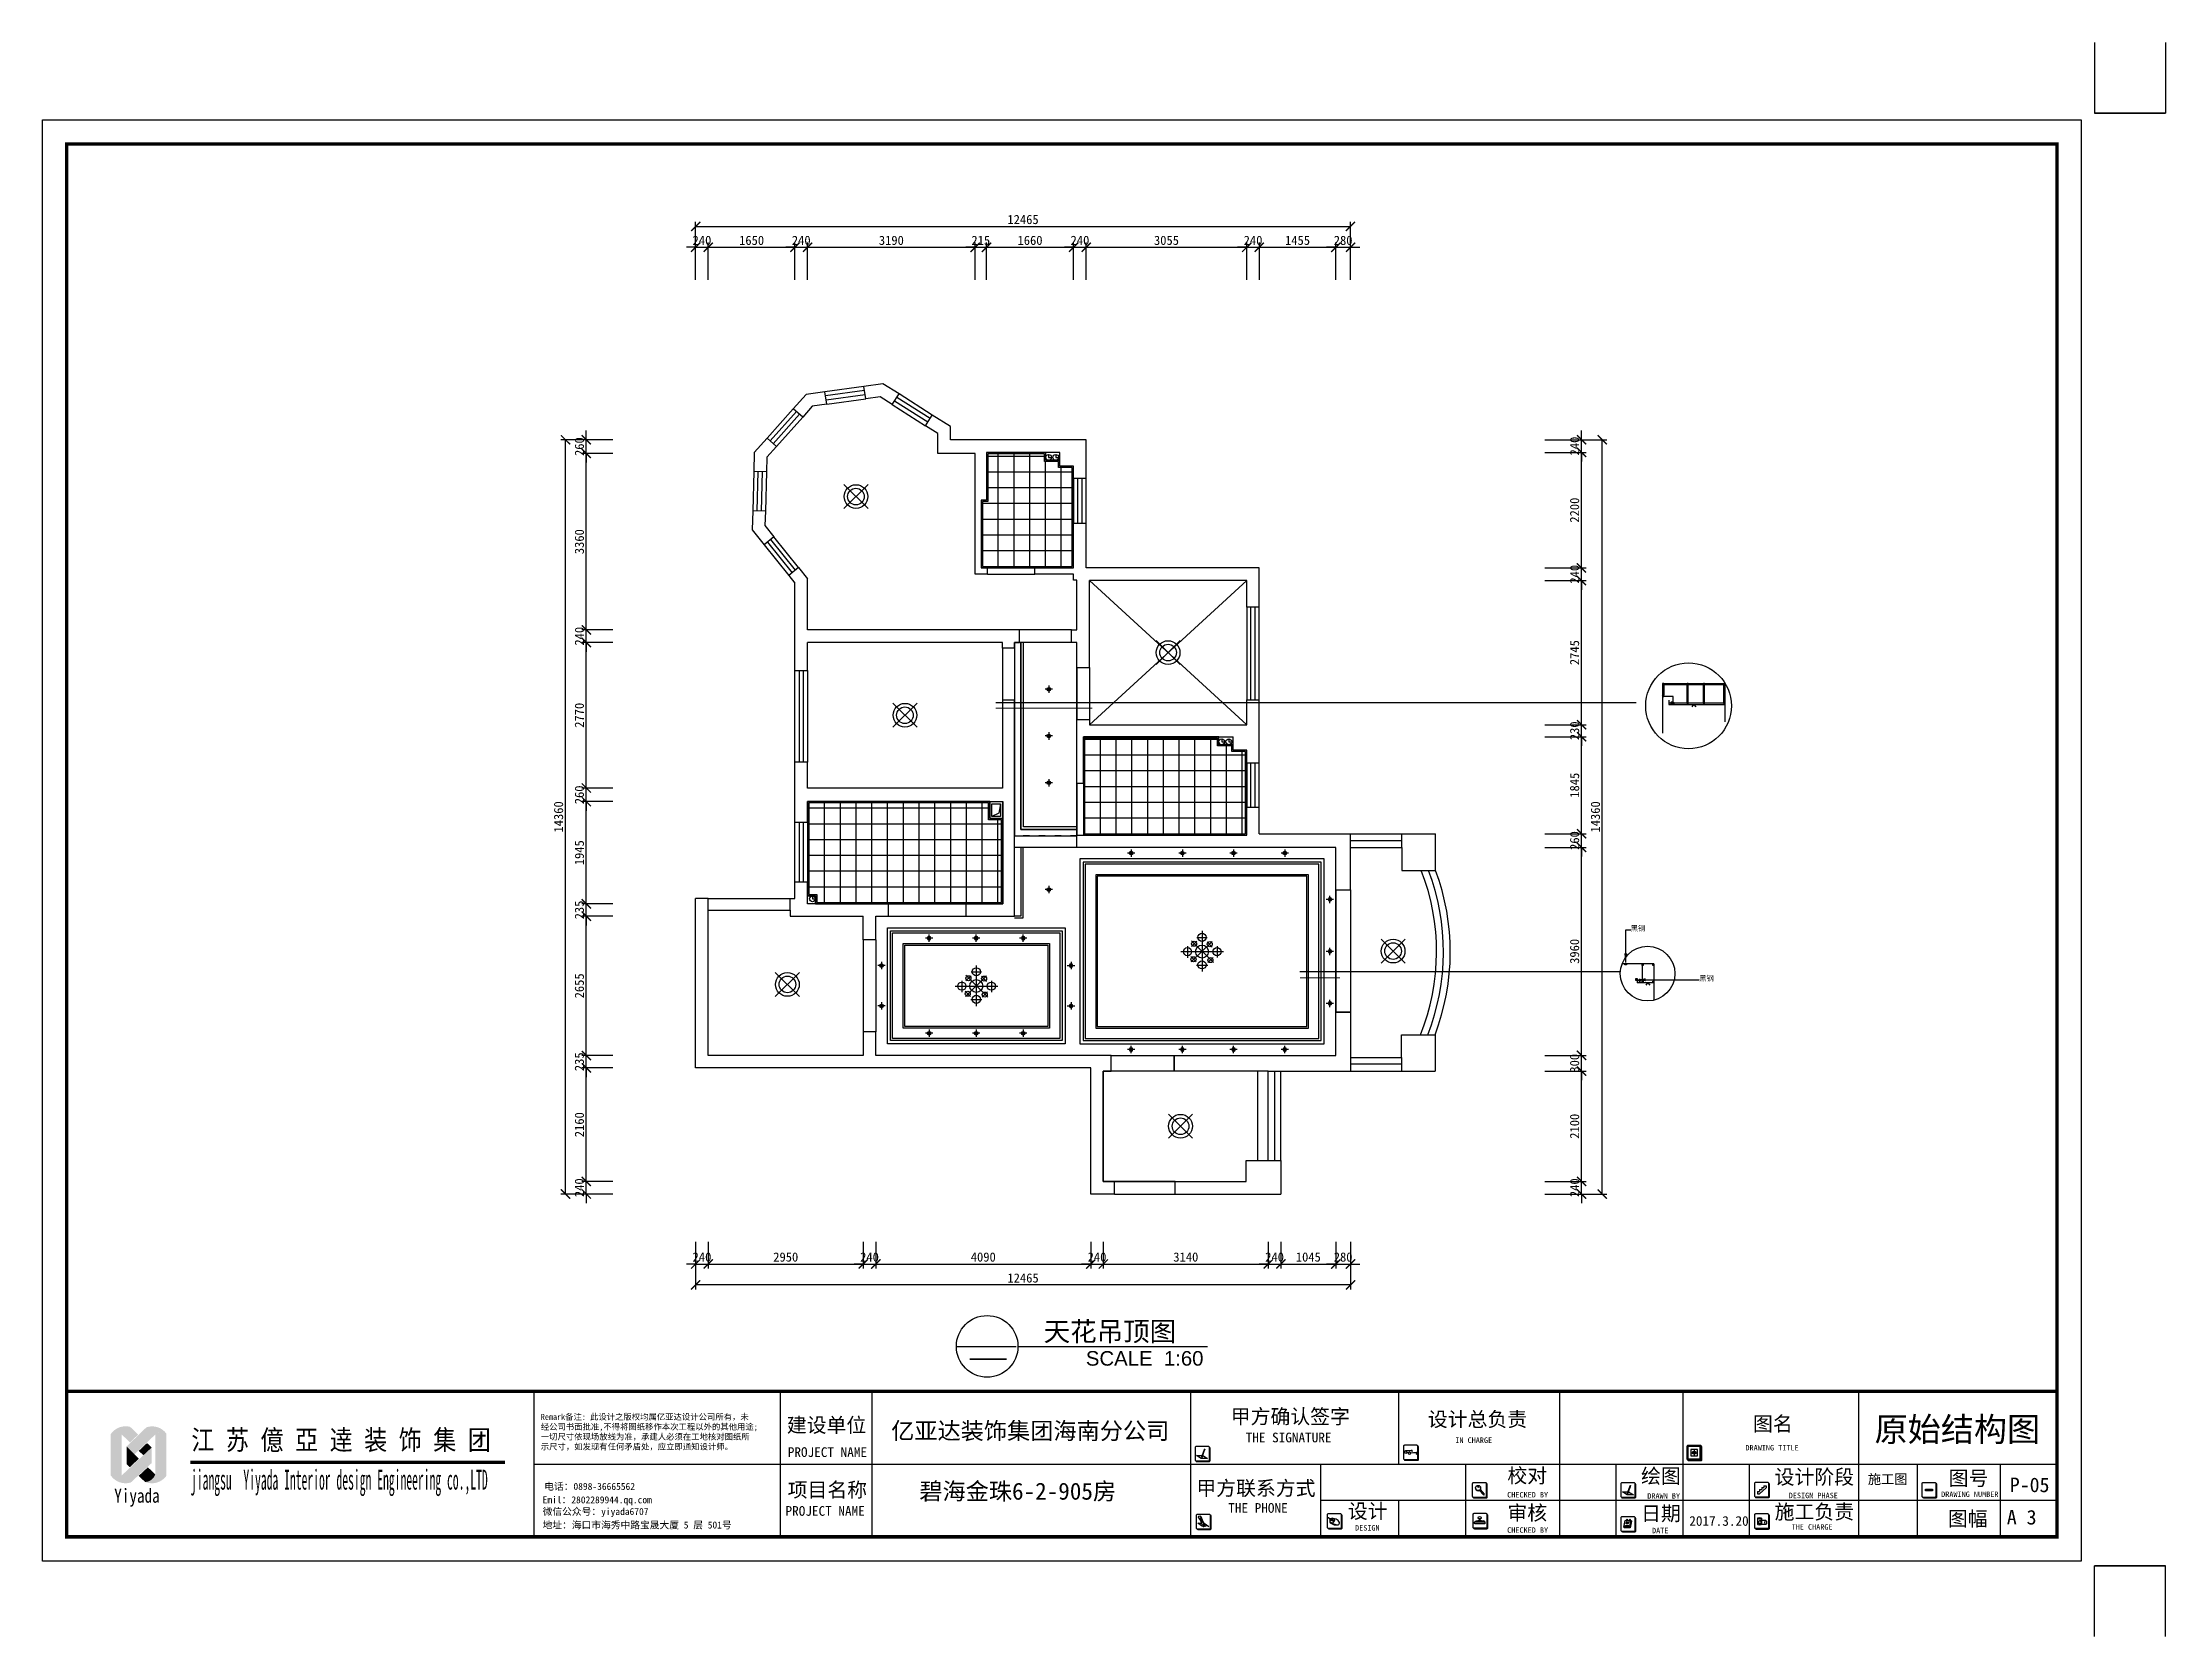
# Model space of a CAD drawing. Header units: millimetres. Extents: x -1705246 to 222838, y -3231245 to 126310.
# Drawn here: x 15707 to 56119, y -11601 to 18750 of the extents above; entities that cross this region are included whole.
import ezdxf
from ezdxf.enums import TextEntityAlignment as Align

# ---------------------------------------------------------------- set-up
doc = ezdxf.new("R2010")
doc.units = ezdxf.units.MM
doc.header["$PDMODE"] = 35
doc.linetypes.add('ACAD_ISO03W100', pattern=[30, 12, -18])
for name, color, linetype in [('0-01图框模板说明', 2, 'Continuous'), ('0-02图框细线', 136, 'Continuous'), ('0-03图名、索引', 6, 'Continuous'), ('06其他', 8, 'Continuous'), ('250', 250, 'Continuous'), ('LIGHT', 2, 'Continuous'), ('TK', 1, 'Continuous'), ('天花', 2, 'Continuous'), ('家具内线', 8, 'Continuous'), ('家具外线', 1, 'Continuous')]:
    doc.layers.add(name, color=color, linetype=linetype)
doc.layers.add('Z not print', color=8, linetype='Continuous', plot=False)
doc.styles.add('ar', font='arial.ttf')
doc.styles.add('H1', font='')
doc.styles.get("Standard").update_dxf_attribs({"font": ''})
doc.styles.add('仿宋', font='')
doc.styles.add('黑体', font='simhei.ttf')
doc.styles.get('H1').set_extended_font_data('SimSun')
doc.styles.get('Standard').set_extended_font_data('SimSun')
doc.styles.get('仿宋').set_extended_font_data('SimSun')
doc.linetypes.add('FENCELINE1', pattern='A,6.35,-2.54,[133,ltypeshp.shx,S=2.54,R=0,X=-2.54,Y=0],-2.54,25.4', length=36.83)
doc.dimstyles.new('ISO-25', dxfattribs={"dimscale": 70, "dimtxt": 2.5, "dimasz": 2.5, "dimexe": 1.25, "dimexo": 0.625, "dimtad": 1, "dimdec": 0, "dimtxsty": 'Standard', "dimblk": 'ARCHTICK', "dimcen": 2.5, "dimclrd": 251, "dimclre": 251, "dimclrt": 3, "dimadec": 0, "dimazin": 0, "dimtfac": 1, "dimtdec": 0, "dimtix": 1, "dimtmove": 2, "dimatfit": 3, "dimfxl": 1, "dimarcsym": 0})

msp = doc.modelspace()

# ---------------------------------------------------------------- texts
at = {"color": 2, "style": 'ar'}
msp.add_text('SCALE  1:60', height=277.2, dxfattribs=at).set_placement((35567.8, -6442.9))
at = {"color": 0, "char_height": 100, "width": 1047.911, "attachment_point": 1, "style": '仿宋'}
for insert in [(45938.2, 1933), (47240.9, 981.4)]:
    msp.add_mtext('黑钢', dxfattribs=dict(at, insert=insert))
at = {"color": 2, "style": 'ar', "flags": 8}
msp.add_attdef('天花吊顶图', text='原始结构图', height=369.6, dxfattribs=at).set_placement((36025.3, -5784.4), align=Align.MIDDLE)
at = {"color": 2, "style": 'ar', "width": 7.452088, "flags": 8}
msp.add_attdef('-', text='-', height=277.2, dxfattribs=at).set_placement((33227.2, -6424.5), (34188.2, -6424.5), align=Align.FIT)
at = {"layer": '0-02图框细线'}
for s, insert, char_height, attachment_point in [('{\\fSimSun|b0|i0|c134|p2;甲方确认签字}', (38325.1, -7426.2), 277.2, 4), ('{\\fSimHei|b0|i0|c134|p2;Remark备注: 此设计之版权均属亿亚达设计公司所有，未\\P经公司书面批准,不得将图纸移作本次工程以外的其他用途;\\P一切尺寸依现场放线为准，承建人必须在工地核对图纸所\\P示尺寸，如发现有任何矛盾处，应立即通知设计师。}', (25192.6, -8059.6), 113.584, 7), ('{\\fSimSun|b0|i0|c134|p2;建设单位}', (29875.2, -7589.4), 277.2, 4), ('{\\fSimSun|b0|i0|c134|p2;设计总负责}', (42076.8, -7479.5), 277.2, 4), ('{\\fSimSun|b0|i0|c134|p2;图名}', (48266.8, -7563.4), 277.2, 4), ('{\\fSimSun|b0|i0|c134|p2;PROJECT NAME}', (29893.6, -8090.6), 184.8, 4), ('{\\fSimSun|b0|i0|c134|p2;THE SIGNATURE}', (38609.3, -7812.4), 184.8, 4), ('{\\fSimSun|b0|i0|c134|p2;IN CHARGE}', (42599.7, -7862.6), 104.119, 4), ('{\\fSimSun|b0|i0|c134|p2;DRAWING TITLE}', (48122.5, -8007), 104.119, 4), ('{\\fSimSun|b0|i0|c134|p2;校对}', (43591.6, -8551), 277.2, 4), ('{\\fSimSun|b0|i0|c134|p2;绘图}', (46134.8, -8558.9), 277.2, 4), ('{\\fSimSun|b0|i0|c134|p2;设计阶段}', (48678.1, -8577.6), 277.2, 4), ('{\\fSimHei|b0|i0|c134|p2;施工图}', (50831, -8613.9), 184.8, 5), ('{\\fSimSun|b0|i0|c134|p2;图号}', (51992.1, -8600.6), 277.2, 4), ('{\\fSimSun|b0|i0|c134|p2;电话：0898-36665562  }', (25257.6, -8749.6), 132.515, 4), ('{\\fSimSun|b0|i0|c134|p2;项目名称}', (29890.4, -8822.2), 277.2, 4), ('{\\fSimSun|b0|i0|c134|p2;甲方联系方式}', (37671.1, -8792.1), 277.2, 4), ('{\\fSimSun|b0|i0|c134|p2;CHECKED BY}', (43587.2, -8901.7), 104.119, 4), ('{\\fSimSun|b0|i0|c134|p2;DRAWN BY}', (46254.6, -8923.2), 104.119, 4), ('{\\fSimSun|b0|i0|c134|p2;DESIGN PHASE}', (48946.9, -8915.1), 104.119, 4), ('{\\fSimSun|b0|i0|c134|p2;DRAWING NUMBER}', (51848.2, -8892.6), 104.119, 4), ('{\\fSimSun|b0|i0|c134|p2;P-05}', (53155, -8714.9), 277.2, 4), ('{\\fSimSun|b0|i0|c134|p2;微信公众号：yiyada6707}', (25227.9, -9239.7), 132.515, 4), ('{\\fSimSun|b0|i0|c134|p2;Emil：2802289944.qq.com}', (25227.9, -9016.4), 132.515, 4), ('{\\fSimSun|b0|i0|c134|p2;PROJECT NAME}', (29850.6, -9210.8), 184.8, 4), ('{\\fSimSun|b0|i0|c134|p2;THE PHONE}', (38277.7, -9154.1), 184.8, 4), ('{\\fSimSun|b0|i0|c134|p2;设计}', (40555.7, -9228.4), 277.2, 4), ('{\\fSimSun|b0|i0|c134|p2;审核}', (43591.6, -9259.7), 277.2, 4), ('{\\fSimSun|b0|i0|c134|p2;日期}', (46134.8, -9272.3), 277.2, 4), ('{\\fSimSun|b0|i0|c134|p2;施工负责}', (48678, -9240.4), 277.2, 4), ('{\\fSimSun|b0|i0|c134|p2;图幅}', (51977, -9371.3), 277.2, 4), ('{\\fSimSun|b0|i0|c134|p2;A 3}', (53098.1, -9330.8), 277.2, 4), ('{\\fSimSun|b0|i0|c134|p2;地址：海口市海秀中路宝晟大厦 5 层 501号}', (25226.3, -9485.7), 132.515, 4), ('{\\fSimSun|b0|i0|c134|p2;DESIGN}', (40691.6, -9531.6), 104.119, 4), ('{\\fSimSun|b0|i0|c134|p2;CHECKED BY}', (43587.2, -9574), 104.119, 4), ('{\\fSimSun|b0|i0|c134|p2;DATE}', (46345.1, -9582.7), 104.119, 4), ('2017.3.20', (47053.1, -9400.8), 184.8, 4), ('{\\fSimSun|b0|i0|c134|p2;THE CHARGE}', (49002, -9515), 104.119, 4)]:
    msp.add_mtext(s, dxfattribs=dict(at, insert=insert, char_height=char_height, attachment_point=attachment_point))
at = {"layer": '0-02图框细线', "char_height": 323.4, "attachment_point": 5, "style": '黑体'}
for s, insert in [('亿亚达装饰集团海南分公司', (34509, -7702.1)), ('{\\fSimSun|b0|i0|c134|p2;碧海金珠6-2-905房}', (34270.4, -8851))]:
    msp.add_mtext(s, dxfattribs=dict(at, insert=insert))
at = {"layer": '0-03图名、索引', "insert": (52157, -7680.9), "char_height": 283.961, "attachment_point": 5}
msp.add_mtext('{\\fSimSun|b0|i0|c134|p2;\\H1.627x;\\C2;原始结构图} ', dxfattribs=at)
at = {"layer": 'TK', "color": 150, "style": 'H1'}
for s, height, width, p in [('江 苏 億 亞 逹 装 饰 集 团', 378.615, 0.85, (18540, -8046.4)), ('jiangsu  Yiyada Interior design Engineering co.,LTD', 378.615, 0.43, (18534, -8803.4)), ('Yiyada ', 265.03, 0.8, (17072.6, -9051.8))]:
    msp.add_text(s, height=height, dxfattribs=dict(at, width=width)).set_placement(p)

# ---------------------------------------------------------------- blocks, each defined once
blk = doc.blocks.new('_ArchTick')
at = {"color": 0, "linetype": 'ByBlock', "const_width": 0.15}
blk.add_lwpolyline([(-0.5, -0.5), (0.5, 0.5)], dxfattribs=at)
blk = doc.blocks.new('*D626')
at = {"color": 251, "lineweight": -2}
for p, q in [((26059, -2935), (26059, -2760)), ((26562, -2935), (25971, -2935)), ((26562, -3175), (25971, -3175)), ((26059, -3175), (26059, -2935)), ((26059, -3175), (26059, -3350))]:
    blk.add_line(p, q, dxfattribs=at)
at = {"layer": 'Defpoints', "color": 0}
for p in [(26059, -2935), (26606, -2935), (26606, -3175)]:
    blk.add_point(p, dxfattribs=at)
at = {"color": 251, "lineweight": -2, "xscale": 175, "yscale": 175, "zscale": 175}
for p, rotation in [((26059, -2935), 270), ((26059, -3175), 90)]:
    blk.add_blockref('_ArchTick', p, dxfattribs=dict(at, rotation=rotation))
at = {"color": 3, "insert": (25927, -3055), "char_height": 175, "attachment_point": 5, "rotation": 90}
blk.add_mtext('240', dxfattribs=at)
blk = doc.blocks.new('*D627')
at = {"color": 251, "lineweight": -2}
for p, q in [((26562, -775), (25971, -775)), ((26059, -2935), (26059, -775)), ((26562, -2935), (25971, -2935))]:
    blk.add_line(p, q, dxfattribs=at)
at = {"layer": 'Defpoints', "color": 0}
for p in [(26059, -775), (26606, -775), (26606, -2935)]:
    blk.add_point(p, dxfattribs=at)
at = {"color": 251, "lineweight": -2, "xscale": 175, "yscale": 175, "zscale": 175}
for p, rotation in [((26059, -775), 90), ((26059, -2935), 270)]:
    blk.add_blockref('_ArchTick', p, dxfattribs=dict(at, rotation=rotation))
at = {"color": 3, "insert": (25927, -1855), "char_height": 175, "attachment_point": 5, "rotation": 90}
blk.add_mtext('2160', dxfattribs=at)
blk = doc.blocks.new('*D628')
at = {"color": 251, "lineweight": -2}
for p, q in [((26059, -540), (26059, -365)), ((26562, -540), (25971, -540)), ((26562, -775), (25971, -775)), ((26059, -775), (26059, -540)), ((26059, -775), (26059, -950))]:
    blk.add_line(p, q, dxfattribs=at)
at = {"layer": 'Defpoints', "color": 0}
for p in [(26059, -540), (26606, -540), (26606, -775)]:
    blk.add_point(p, dxfattribs=at)
at = {"color": 251, "lineweight": -2, "xscale": 175, "yscale": 175, "zscale": 175}
for p, rotation in [((26059, -540), 270), ((26059, -775), 90)]:
    blk.add_blockref('_ArchTick', p, dxfattribs=dict(at, rotation=rotation))
at = {"color": 3, "insert": (25927, -657), "char_height": 175, "attachment_point": 5, "rotation": 90}
blk.add_mtext('235', dxfattribs=at)
blk = doc.blocks.new('*D629')
at = {"color": 251, "lineweight": -2}
for p, q in [((26562, 2115), (25971, 2115)), ((26059, -540), (26059, 2115)), ((26562, -540), (25971, -540))]:
    blk.add_line(p, q, dxfattribs=at)
at = {"layer": 'Defpoints', "color": 0}
for p in [(26059, 2115), (26606, 2115), (26606, -540)]:
    blk.add_point(p, dxfattribs=at)
at = {"color": 251, "lineweight": -2, "xscale": 175, "yscale": 175, "zscale": 175}
for p, rotation in [((26059, 2115), 90), ((26059, -540), 270)]:
    blk.add_blockref('_ArchTick', p, dxfattribs=dict(at, rotation=rotation))
at = {"color": 3, "insert": (25927, 788), "char_height": 175, "attachment_point": 5, "rotation": 90}
blk.add_mtext('2655', dxfattribs=at)
blk = doc.blocks.new('*D630')
at = {"color": 251, "lineweight": -2}
for p, q in [((26059, 2350), (26059, 2525)), ((26562, 2350), (25971, 2350)), ((26562, 2115), (25971, 2115)), ((26059, 2115), (26059, 2350)), ((26059, 2115), (26059, 1940))]:
    blk.add_line(p, q, dxfattribs=at)
at = {"layer": 'Defpoints', "color": 0}
for p in [(26059, 2350), (26606, 2350), (26606, 2115)]:
    blk.add_point(p, dxfattribs=at)
at = {"color": 251, "lineweight": -2, "xscale": 175, "yscale": 175, "zscale": 175}
for p, rotation in [((26059, 2350), 270), ((26059, 2115), 90)]:
    blk.add_blockref('_ArchTick', p, dxfattribs=dict(at, rotation=rotation))
at = {"color": 3, "insert": (25927, 2233), "char_height": 175, "attachment_point": 5, "rotation": 90}
blk.add_mtext('235', dxfattribs=at)
blk = doc.blocks.new('*D631')
at = {"color": 251, "lineweight": -2}
for p, q in [((26562, 4295), (25971, 4295)), ((26059, 2350), (26059, 4295)), ((26562, 2350), (25971, 2350))]:
    blk.add_line(p, q, dxfattribs=at)
at = {"layer": 'Defpoints', "color": 0}
for p in [(26059, 4295), (26606, 4295), (26606, 2350)]:
    blk.add_point(p, dxfattribs=at)
at = {"color": 251, "lineweight": -2, "xscale": 175, "yscale": 175, "zscale": 175}
for p, rotation in [((26059, 4295), 90), ((26059, 2350), 270)]:
    blk.add_blockref('_ArchTick', p, dxfattribs=dict(at, rotation=rotation))
at = {"color": 3, "insert": (25927, 3323), "char_height": 175, "attachment_point": 5, "rotation": 90}
blk.add_mtext('1945', dxfattribs=at)
blk = doc.blocks.new('*D632')
at = {"color": 251, "lineweight": -2}
for p, q in [((26562, 4555), (25971, 4555)), ((26059, 4555), (26059, 4730)), ((26059, 4295), (26059, 4555)), ((26562, 4295), (25971, 4295)), ((26059, 4295), (26059, 4120))]:
    blk.add_line(p, q, dxfattribs=at)
at = {"layer": 'Defpoints', "color": 0}
for p in [(26059, 4555), (26606, 4555), (26606, 4295)]:
    blk.add_point(p, dxfattribs=at)
at = {"color": 251, "lineweight": -2, "xscale": 175, "yscale": 175, "zscale": 175}
for p, rotation in [((26059, 4555), 270), ((26059, 4295), 90)]:
    blk.add_blockref('_ArchTick', p, dxfattribs=dict(at, rotation=rotation))
at = {"color": 3, "insert": (25927, 4425), "char_height": 175, "attachment_point": 5, "rotation": 90}
blk.add_mtext('260', dxfattribs=at)
blk = doc.blocks.new('*D633')
at = {"color": 251, "lineweight": -2}
for p, q in [((26562, 7325), (25971, 7325)), ((26059, 4555), (26059, 7325)), ((26562, 4555), (25971, 4555))]:
    blk.add_line(p, q, dxfattribs=at)
at = {"layer": 'Defpoints', "color": 0}
for p in [(26059, 7325), (26606, 7325), (26606, 4555)]:
    blk.add_point(p, dxfattribs=at)
at = {"color": 251, "lineweight": -2, "xscale": 175, "yscale": 175, "zscale": 175}
for p, rotation in [((26059, 7325), 90), ((26059, 4555), 270)]:
    blk.add_blockref('_ArchTick', p, dxfattribs=dict(at, rotation=rotation))
at = {"color": 3, "insert": (25927, 5940), "char_height": 175, "attachment_point": 5, "rotation": 90}
blk.add_mtext('2770', dxfattribs=at)
blk = doc.blocks.new('*D634')
at = {"color": 251, "lineweight": -2}
for p, q in [((26059, 7565), (26059, 7740)), ((26562, 7565), (25971, 7565)), ((26562, 7325), (25971, 7325)), ((26059, 7325), (26059, 7565)), ((26059, 7325), (26059, 7150))]:
    blk.add_line(p, q, dxfattribs=at)
at = {"layer": 'Defpoints', "color": 0}
for p in [(26059, 7565), (26606, 7565), (26606, 7325)]:
    blk.add_point(p, dxfattribs=at)
at = {"color": 251, "lineweight": -2, "xscale": 175, "yscale": 175, "zscale": 175}
for p, rotation in [((26059, 7565), 270), ((26059, 7325), 90)]:
    blk.add_blockref('_ArchTick', p, dxfattribs=dict(at, rotation=rotation))
at = {"color": 3, "insert": (25927, 7445), "char_height": 175, "attachment_point": 5, "rotation": 90}
blk.add_mtext('240', dxfattribs=at)
blk = doc.blocks.new('*D635')
at = {"color": 251, "lineweight": -2}
for p, q in [((26562, 10925), (25971, 10925)), ((26059, 7565), (26059, 10925)), ((26562, 7565), (25971, 7565))]:
    blk.add_line(p, q, dxfattribs=at)
at = {"layer": 'Defpoints', "color": 0}
for p in [(26059, 10925), (26606, 10925), (26606, 7565)]:
    blk.add_point(p, dxfattribs=at)
at = {"color": 251, "lineweight": -2, "xscale": 175, "yscale": 175, "zscale": 175}
for p, rotation in [((26059, 10925), 90), ((26059, 7565), 270)]:
    blk.add_blockref('_ArchTick', p, dxfattribs=dict(at, rotation=rotation))
at = {"color": 3, "insert": (25927, 9245), "char_height": 175, "attachment_point": 5, "rotation": 90}
blk.add_mtext('3360', dxfattribs=at)
blk = doc.blocks.new('*D636')
at = {"color": 251, "lineweight": -2}
for p, q in [((26059, 11185), (26059, 11360)), ((26562, 11185), (25971, 11185)), ((26562, 10925), (25971, 10925)), ((26059, 10925), (26059, 11185)), ((26059, 10925), (26059, 10750))]:
    blk.add_line(p, q, dxfattribs=at)
at = {"layer": 'Defpoints', "color": 0}
for p in [(26059, 11185), (26606, 11185), (26606, 10925)]:
    blk.add_point(p, dxfattribs=at)
at = {"color": 251, "lineweight": -2, "xscale": 175, "yscale": 175, "zscale": 175}
for p, rotation in [((26059, 11185), 270), ((26059, 10925), 90)]:
    blk.add_blockref('_ArchTick', p, dxfattribs=dict(at, rotation=rotation))
at = {"color": 3, "insert": (25927, 11055), "char_height": 175, "attachment_point": 5, "rotation": 90}
blk.add_mtext('260', dxfattribs=at)
blk = doc.blocks.new('*D637')
at = {"color": 251, "lineweight": -2}
for p, q in [((45002, -2935), (45002, -2760)), ((44303, -2935), (45090, -2935)), ((44303, -3175), (45090, -3175)), ((45002, -3175), (45002, -2935)), ((45002, -3175), (45002, -3350))]:
    blk.add_line(p, q, dxfattribs=at)
at = {"layer": 'Defpoints', "color": 0}
for p in [(44259, -2935), (44259, -3175), (45002, -2935)]:
    blk.add_point(p, dxfattribs=at)
at = {"color": 251, "lineweight": -2, "xscale": 175, "yscale": 175, "zscale": 175}
for p, rotation in [((45002, -2935), 270), ((45002, -3175), 90)]:
    blk.add_blockref('_ArchTick', p, dxfattribs=dict(at, rotation=rotation))
at = {"color": 3, "insert": (44871, -3055), "char_height": 175, "attachment_point": 5, "rotation": 90}
blk.add_mtext('240', dxfattribs=at)
blk = doc.blocks.new('*D638')
at = {"color": 251, "lineweight": -2}
for p, q in [((44303, -835), (45090, -835)), ((45002, -2935), (45002, -835)), ((44303, -2935), (45090, -2935))]:
    blk.add_line(p, q, dxfattribs=at)
at = {"layer": 'Defpoints', "color": 0}
for p in [(44259, -835), (45002, -835), (44259, -2935)]:
    blk.add_point(p, dxfattribs=at)
at = {"color": 251, "lineweight": -2, "xscale": 175, "yscale": 175, "zscale": 175}
for p, rotation in [((45002, -835), 90), ((45002, -2935), 270)]:
    blk.add_blockref('_ArchTick', p, dxfattribs=dict(at, rotation=rotation))
at = {"color": 3, "insert": (44871, -1885), "char_height": 175, "attachment_point": 5, "rotation": 90}
blk.add_mtext('2100', dxfattribs=at)
blk = doc.blocks.new('*D639')
at = {"color": 251, "lineweight": -2}
for p, q in [((45002, -535), (45002, -360)), ((44303, -535), (45090, -535)), ((45002, -835), (45002, -535)), ((44303, -835), (45090, -835)), ((45002, -835), (45002, -1010))]:
    blk.add_line(p, q, dxfattribs=at)
at = {"layer": 'Defpoints', "color": 0}
for p in [(44259, -535), (45002, -535), (44259, -835)]:
    blk.add_point(p, dxfattribs=at)
at = {"color": 251, "lineweight": -2, "xscale": 175, "yscale": 175, "zscale": 175}
for p, rotation in [((45002, -535), 270), ((45002, -835), 90)]:
    blk.add_blockref('_ArchTick', p, dxfattribs=dict(at, rotation=rotation))
at = {"color": 3, "insert": (44871, -685), "char_height": 175, "attachment_point": 5, "rotation": 90}
blk.add_mtext('300', dxfattribs=at)
blk = doc.blocks.new('*D640')
at = {"color": 251, "lineweight": -2}
for p, q in [((44303, 3425), (45090, 3425)), ((45002, -535), (45002, 3425)), ((44303, -535), (45090, -535))]:
    blk.add_line(p, q, dxfattribs=at)
at = {"layer": 'Defpoints', "color": 0}
for p in [(44259, 3425), (45002, 3425), (44259, -535)]:
    blk.add_point(p, dxfattribs=at)
at = {"color": 251, "lineweight": -2, "xscale": 175, "yscale": 175, "zscale": 175}
for p, rotation in [((45002, 3425), 90), ((45002, -535), 270)]:
    blk.add_blockref('_ArchTick', p, dxfattribs=dict(at, rotation=rotation))
at = {"color": 3, "insert": (44871, 1445), "char_height": 175, "attachment_point": 5, "rotation": 90}
blk.add_mtext('3960', dxfattribs=at)
blk = doc.blocks.new('*D641')
at = {"color": 251, "lineweight": -2}
for p, q in [((44303, 3685), (45090, 3685)), ((45002, 3685), (45002, 3860)), ((45002, 3425), (45002, 3685)), ((44303, 3425), (45090, 3425)), ((45002, 3425), (45002, 3250))]:
    blk.add_line(p, q, dxfattribs=at)
at = {"layer": 'Defpoints', "color": 0}
for p in [(44259, 3685), (45002, 3685), (44259, 3425)]:
    blk.add_point(p, dxfattribs=at)
at = {"color": 251, "lineweight": -2, "xscale": 175, "yscale": 175, "zscale": 175}
for p, rotation in [((45002, 3685), 270), ((45002, 3425), 90)]:
    blk.add_blockref('_ArchTick', p, dxfattribs=dict(at, rotation=rotation))
at = {"color": 3, "insert": (44871, 3555), "char_height": 175, "attachment_point": 5, "rotation": 90}
blk.add_mtext('260', dxfattribs=at)
blk = doc.blocks.new('*D642')
at = {"color": 251, "lineweight": -2}
for p, q in [((44303, 5530), (45090, 5530)), ((45002, 3685), (45002, 5530)), ((44303, 3685), (45090, 3685))]:
    blk.add_line(p, q, dxfattribs=at)
at = {"layer": 'Defpoints', "color": 0}
for p in [(44259, 5530), (45002, 5530), (44259, 3685)]:
    blk.add_point(p, dxfattribs=at)
at = {"color": 251, "lineweight": -2, "xscale": 175, "yscale": 175, "zscale": 175}
for p, rotation in [((45002, 5530), 90), ((45002, 3685), 270)]:
    blk.add_blockref('_ArchTick', p, dxfattribs=dict(at, rotation=rotation))
at = {"color": 3, "insert": (44871, 4608), "char_height": 175, "attachment_point": 5, "rotation": 90}
blk.add_mtext('1845', dxfattribs=at)
blk = doc.blocks.new('*D643')
at = {"color": 251, "lineweight": -2}
for p, q in [((44303, 5760), (45090, 5760)), ((45002, 5760), (45002, 5935)), ((45002, 5530), (45002, 5760)), ((44303, 5530), (45090, 5530)), ((45002, 5530), (45002, 5355))]:
    blk.add_line(p, q, dxfattribs=at)
at = {"layer": 'Defpoints', "color": 0}
for p in [(44259, 5760), (45002, 5760), (44259, 5530)]:
    blk.add_point(p, dxfattribs=at)
at = {"color": 251, "lineweight": -2, "xscale": 175, "yscale": 175, "zscale": 175}
for p, rotation in [((45002, 5760), 270), ((45002, 5530), 90)]:
    blk.add_blockref('_ArchTick', p, dxfattribs=dict(at, rotation=rotation))
at = {"color": 3, "insert": (44871, 5645), "char_height": 175, "attachment_point": 5, "rotation": 90}
blk.add_mtext('230', dxfattribs=at)
blk = doc.blocks.new('*D644')
at = {"color": 251, "lineweight": -2}
for p, q in [((44303, 8505), (45090, 8505)), ((45002, 5760), (45002, 8505)), ((44303, 5760), (45090, 5760))]:
    blk.add_line(p, q, dxfattribs=at)
at = {"layer": 'Defpoints', "color": 0}
for p in [(44259, 8505), (45002, 8505), (44259, 5760)]:
    blk.add_point(p, dxfattribs=at)
at = {"color": 251, "lineweight": -2, "xscale": 175, "yscale": 175, "zscale": 175}
for p, rotation in [((45002, 8505), 90), ((45002, 5760), 270)]:
    blk.add_blockref('_ArchTick', p, dxfattribs=dict(at, rotation=rotation))
at = {"color": 3, "insert": (44871, 7133), "char_height": 175, "attachment_point": 5, "rotation": 90}
blk.add_mtext('2745', dxfattribs=at)
blk = doc.blocks.new('*D645')
at = {"color": 251, "lineweight": -2}
for p, q in [((45002, 8745), (45002, 8920)), ((44303, 8745), (45090, 8745)), ((44303, 8505), (45090, 8505)), ((45002, 8505), (45002, 8745)), ((45002, 8505), (45002, 8330))]:
    blk.add_line(p, q, dxfattribs=at)
at = {"layer": 'Defpoints', "color": 0}
for p in [(44259, 8745), (44259, 8505), (45002, 8745)]:
    blk.add_point(p, dxfattribs=at)
at = {"color": 251, "lineweight": -2, "xscale": 175, "yscale": 175, "zscale": 175}
for p, rotation in [((45002, 8745), 270), ((45002, 8505), 90)]:
    blk.add_blockref('_ArchTick', p, dxfattribs=dict(at, rotation=rotation))
at = {"color": 3, "insert": (44871, 8625), "char_height": 175, "attachment_point": 5, "rotation": 90}
blk.add_mtext('240', dxfattribs=at)
blk = doc.blocks.new('*D646')
at = {"color": 251, "lineweight": -2}
for p, q in [((44303, 10945), (45090, 10945)), ((45002, 8745), (45002, 10945)), ((44303, 8745), (45090, 8745))]:
    blk.add_line(p, q, dxfattribs=at)
at = {"layer": 'Defpoints', "color": 0}
for p in [(44259, 10945), (45002, 10945), (44259, 8745)]:
    blk.add_point(p, dxfattribs=at)
at = {"color": 251, "lineweight": -2, "xscale": 175, "yscale": 175, "zscale": 175}
for p, rotation in [((45002, 10945), 90), ((45002, 8745), 270)]:
    blk.add_blockref('_ArchTick', p, dxfattribs=dict(at, rotation=rotation))
at = {"color": 3, "insert": (44871, 9845), "char_height": 175, "attachment_point": 5, "rotation": 90}
blk.add_mtext('2200', dxfattribs=at)
blk = doc.blocks.new('*D647')
at = {"color": 251, "lineweight": -2}
for p, q in [((45002, 11185), (45002, 11360)), ((44303, 11185), (45090, 11185)), ((44303, 10945), (45090, 10945)), ((45002, 10945), (45002, 11185)), ((45002, 10945), (45002, 10770))]:
    blk.add_line(p, q, dxfattribs=at)
at = {"layer": 'Defpoints', "color": 0}
for p in [(44259, 11185), (44259, 10945), (45002, 11185)]:
    blk.add_point(p, dxfattribs=at)
at = {"color": 251, "lineweight": -2, "xscale": 175, "yscale": 175, "zscale": 175}
for p, rotation in [((45002, 11185), 270), ((45002, 10945), 90)]:
    blk.add_blockref('_ArchTick', p, dxfattribs=dict(at, rotation=rotation))
at = {"color": 3, "insert": (44871, 11065), "char_height": 175, "attachment_point": 5, "rotation": 90}
blk.add_mtext('240', dxfattribs=at)
blk = doc.blocks.new('*D648')
at = {"color": 251, "lineweight": -2}
for p, q in [((28140, -4084), (28140, -4595)), ((28380, -4084), (28380, -4595)), ((28140, -4508), (27965, -4508)), ((28140, -4508), (28380, -4508)), ((28380, -4508), (28555, -4508))]:
    blk.add_line(p, q, dxfattribs=at)
at = {"layer": 'Defpoints', "color": 0}
for p in [(28140, -4041), (28380, -4041), (28380, -4508)]:
    blk.add_point(p, dxfattribs=at)
at = {"color": 251, "lineweight": -2, "xscale": 175, "yscale": 175, "zscale": 175}
blk.add_blockref('_ArchTick', (28140, -4508), dxfattribs=at)
at = {"color": 251, "lineweight": -2, "xscale": 175, "yscale": 175, "zscale": 175, "rotation": 180}
blk.add_blockref('_ArchTick', (28380, -4508), dxfattribs=at)
at = {"color": 3, "insert": (28260, -4376), "char_height": 175, "attachment_point": 5}
blk.add_mtext('240', dxfattribs=at)
blk = doc.blocks.new('*D649')
at = {"color": 251, "lineweight": -2}
for p, q in [((28380, -4084), (28380, -4595)), ((31330, -4084), (31330, -4595)), ((28380, -4508), (31330, -4508))]:
    blk.add_line(p, q, dxfattribs=at)
at = {"layer": 'Defpoints', "color": 0}
for p in [(28380, -4041), (31330, -4041), (31330, -4508)]:
    blk.add_point(p, dxfattribs=at)
at = {"color": 251, "lineweight": -2, "xscale": 175, "yscale": 175, "zscale": 175, "rotation": 180}
blk.add_blockref('_ArchTick', (28380, -4508), dxfattribs=at)
at = {"color": 251, "lineweight": -2, "xscale": 175, "yscale": 175, "zscale": 175}
blk.add_blockref('_ArchTick', (31330, -4508), dxfattribs=at)
at = {"color": 3, "insert": (29855, -4376), "char_height": 175, "attachment_point": 5}
blk.add_mtext('2950', dxfattribs=at)
blk = doc.blocks.new('*D650')
at = {"color": 251, "lineweight": -2}
for p, q in [((31330, -4084), (31330, -4595)), ((31570, -4084), (31570, -4595)), ((31330, -4508), (31155, -4508)), ((31330, -4508), (31570, -4508)), ((31570, -4508), (31745, -4508))]:
    blk.add_line(p, q, dxfattribs=at)
at = {"layer": 'Defpoints', "color": 0}
for p in [(31330, -4041), (31570, -4041), (31570, -4508)]:
    blk.add_point(p, dxfattribs=at)
at = {"color": 251, "lineweight": -2, "xscale": 175, "yscale": 175, "zscale": 175}
blk.add_blockref('_ArchTick', (31330, -4508), dxfattribs=at)
at = {"color": 251, "lineweight": -2, "xscale": 175, "yscale": 175, "zscale": 175, "rotation": 180}
blk.add_blockref('_ArchTick', (31570, -4508), dxfattribs=at)
at = {"color": 3, "insert": (31450, -4376), "char_height": 175, "attachment_point": 5}
blk.add_mtext('240', dxfattribs=at)
blk = doc.blocks.new('*D651')
at = {"color": 251, "lineweight": -2}
for p, q in [((31570, -4084), (31570, -4595)), ((35660, -4084), (35660, -4595)), ((31570, -4508), (35660, -4508))]:
    blk.add_line(p, q, dxfattribs=at)
at = {"layer": 'Defpoints', "color": 0}
for p in [(31570, -4041), (35660, -4041), (35660, -4508)]:
    blk.add_point(p, dxfattribs=at)
at = {"color": 251, "lineweight": -2, "xscale": 175, "yscale": 175, "zscale": 175, "rotation": 180}
blk.add_blockref('_ArchTick', (31570, -4508), dxfattribs=at)
at = {"color": 251, "lineweight": -2, "xscale": 175, "yscale": 175, "zscale": 175}
blk.add_blockref('_ArchTick', (35660, -4508), dxfattribs=at)
at = {"color": 3, "insert": (33615, -4376), "char_height": 175, "attachment_point": 5}
blk.add_mtext('4090', dxfattribs=at)
blk = doc.blocks.new('*D652')
at = {"color": 251, "lineweight": -2}
for p, q in [((35660, -4084), (35660, -4595)), ((35900, -4084), (35900, -4595)), ((35660, -4508), (35485, -4508)), ((35660, -4508), (35900, -4508)), ((35900, -4508), (36075, -4508))]:
    blk.add_line(p, q, dxfattribs=at)
at = {"layer": 'Defpoints', "color": 0}
for p in [(35660, -4041), (35900, -4041), (35900, -4508)]:
    blk.add_point(p, dxfattribs=at)
at = {"color": 251, "lineweight": -2, "xscale": 175, "yscale": 175, "zscale": 175}
blk.add_blockref('_ArchTick', (35660, -4508), dxfattribs=at)
at = {"color": 251, "lineweight": -2, "xscale": 175, "yscale": 175, "zscale": 175, "rotation": 180}
blk.add_blockref('_ArchTick', (35900, -4508), dxfattribs=at)
at = {"color": 3, "insert": (35780, -4376), "char_height": 175, "attachment_point": 5}
blk.add_mtext('240', dxfattribs=at)
blk = doc.blocks.new('*D653')
at = {"color": 251, "lineweight": -2}
for p, q in [((35900, -4084), (35900, -4595)), ((39040, -4084), (39040, -4595)), ((35900, -4508), (39040, -4508))]:
    blk.add_line(p, q, dxfattribs=at)
at = {"layer": 'Defpoints', "color": 0}
for p in [(35900, -4041), (39040, -4041), (39040, -4508)]:
    blk.add_point(p, dxfattribs=at)
at = {"color": 251, "lineweight": -2, "xscale": 175, "yscale": 175, "zscale": 175, "rotation": 180}
blk.add_blockref('_ArchTick', (35900, -4508), dxfattribs=at)
at = {"color": 251, "lineweight": -2, "xscale": 175, "yscale": 175, "zscale": 175}
blk.add_blockref('_ArchTick', (39040, -4508), dxfattribs=at)
at = {"color": 3, "insert": (37470, -4376), "char_height": 175, "attachment_point": 5}
blk.add_mtext('3140', dxfattribs=at)
blk = doc.blocks.new('*D654')
at = {"color": 251, "lineweight": -2}
for p, q in [((39040, -4084), (39040, -4595)), ((39280, -4084), (39280, -4595)), ((39040, -4508), (38865, -4508)), ((39040, -4508), (39280, -4508)), ((39280, -4508), (39455, -4508))]:
    blk.add_line(p, q, dxfattribs=at)
at = {"layer": 'Defpoints', "color": 0}
for p in [(39040, -4041), (39280, -4041), (39280, -4508)]:
    blk.add_point(p, dxfattribs=at)
at = {"color": 251, "lineweight": -2, "xscale": 175, "yscale": 175, "zscale": 175}
blk.add_blockref('_ArchTick', (39040, -4508), dxfattribs=at)
at = {"color": 251, "lineweight": -2, "xscale": 175, "yscale": 175, "zscale": 175, "rotation": 180}
blk.add_blockref('_ArchTick', (39280, -4508), dxfattribs=at)
at = {"color": 3, "insert": (39160, -4376), "char_height": 175, "attachment_point": 5}
blk.add_mtext('240', dxfattribs=at)
blk = doc.blocks.new('*D655')
at = {"color": 251, "lineweight": -2}
for p, q in [((39280, -4084), (39280, -4595)), ((40325, -4084), (40325, -4595)), ((39280, -4508), (40325, -4508))]:
    blk.add_line(p, q, dxfattribs=at)
at = {"layer": 'Defpoints', "color": 0}
for p in [(39280, -4041), (40325, -4041), (40325, -4508)]:
    blk.add_point(p, dxfattribs=at)
at = {"color": 251, "lineweight": -2, "xscale": 175, "yscale": 175, "zscale": 175, "rotation": 180}
blk.add_blockref('_ArchTick', (39280, -4508), dxfattribs=at)
at = {"color": 251, "lineweight": -2, "xscale": 175, "yscale": 175, "zscale": 175}
blk.add_blockref('_ArchTick', (40325, -4508), dxfattribs=at)
at = {"color": 3, "insert": (39802, -4376), "char_height": 175, "attachment_point": 5}
blk.add_mtext('1045', dxfattribs=at)
blk = doc.blocks.new('*D656')
at = {"color": 251, "lineweight": -2}
for p, q in [((40325, -4084), (40325, -4595)), ((40605, -4084), (40605, -4595)), ((40325, -4508), (40150, -4508)), ((40325, -4508), (40605, -4508)), ((40605, -4508), (40780, -4508))]:
    blk.add_line(p, q, dxfattribs=at)
at = {"layer": 'Defpoints', "color": 0}
for p in [(40325, -4041), (40605, -4041), (40605, -4508)]:
    blk.add_point(p, dxfattribs=at)
at = {"color": 251, "lineweight": -2, "xscale": 175, "yscale": 175, "zscale": 175}
blk.add_blockref('_ArchTick', (40325, -4508), dxfattribs=at)
at = {"color": 251, "lineweight": -2, "xscale": 175, "yscale": 175, "zscale": 175, "rotation": 180}
blk.add_blockref('_ArchTick', (40605, -4508), dxfattribs=at)
at = {"color": 3, "insert": (40465, -4376), "char_height": 175, "attachment_point": 5}
blk.add_mtext('280', dxfattribs=at)
blk = doc.blocks.new('*D657')
at = {"color": 251, "lineweight": -2}
for p, q in [((28140, 14850), (27965, 14850)), ((28140, 14230), (28140, 14938)), ((28140, 14850), (28380, 14850)), ((28380, 14230), (28380, 14938)), ((28380, 14850), (28555, 14850))]:
    blk.add_line(p, q, dxfattribs=at)
at = {"layer": 'Defpoints', "color": 0}
for p in [(28380, 14850), (28140, 14186), (28380, 14186)]:
    blk.add_point(p, dxfattribs=at)
at = {"color": 251, "lineweight": -2, "xscale": 175, "yscale": 175, "zscale": 175}
blk.add_blockref('_ArchTick', (28140, 14850), dxfattribs=at)
at = {"color": 251, "lineweight": -2, "xscale": 175, "yscale": 175, "zscale": 175, "rotation": 180}
blk.add_blockref('_ArchTick', (28380, 14850), dxfattribs=at)
at = {"color": 3, "insert": (28260, 14981), "char_height": 175, "attachment_point": 5}
blk.add_mtext('240', dxfattribs=at)
blk = doc.blocks.new('*D658')
at = {"color": 251, "lineweight": -2}
for p, q in [((28380, 14230), (28380, 14938)), ((28380, 14850), (30030, 14850)), ((30030, 14230), (30030, 14938))]:
    blk.add_line(p, q, dxfattribs=at)
at = {"layer": 'Defpoints', "color": 0}
for p in [(30030, 14850), (28380, 14186), (30030, 14186)]:
    blk.add_point(p, dxfattribs=at)
at = {"color": 251, "lineweight": -2, "xscale": 175, "yscale": 175, "zscale": 175, "rotation": 180}
blk.add_blockref('_ArchTick', (28380, 14850), dxfattribs=at)
at = {"color": 251, "lineweight": -2, "xscale": 175, "yscale": 175, "zscale": 175}
blk.add_blockref('_ArchTick', (30030, 14850), dxfattribs=at)
at = {"color": 3, "insert": (29205, 14981), "char_height": 175, "attachment_point": 5}
blk.add_mtext('1650', dxfattribs=at)
blk = doc.blocks.new('*D659')
at = {"color": 251, "lineweight": -2}
for p, q in [((30030, 14850), (29855, 14850)), ((30030, 14230), (30030, 14938)), ((30030, 14850), (30270, 14850)), ((30270, 14230), (30270, 14938)), ((30270, 14850), (30445, 14850))]:
    blk.add_line(p, q, dxfattribs=at)
at = {"layer": 'Defpoints', "color": 0}
for p in [(30270, 14850), (30030, 14186), (30270, 14186)]:
    blk.add_point(p, dxfattribs=at)
at = {"color": 251, "lineweight": -2, "xscale": 175, "yscale": 175, "zscale": 175}
blk.add_blockref('_ArchTick', (30030, 14850), dxfattribs=at)
at = {"color": 251, "lineweight": -2, "xscale": 175, "yscale": 175, "zscale": 175, "rotation": 180}
blk.add_blockref('_ArchTick', (30270, 14850), dxfattribs=at)
at = {"color": 3, "insert": (30150, 14981), "char_height": 175, "attachment_point": 5}
blk.add_mtext('240', dxfattribs=at)
blk = doc.blocks.new('*D660')
at = {"color": 251, "lineweight": -2}
for p, q in [((30270, 14230), (30270, 14938)), ((30270, 14850), (33460, 14850)), ((33460, 14230), (33460, 14938))]:
    blk.add_line(p, q, dxfattribs=at)
at = {"layer": 'Defpoints', "color": 0}
for p in [(33460, 14850), (30270, 14186), (33460, 14186)]:
    blk.add_point(p, dxfattribs=at)
at = {"color": 251, "lineweight": -2, "xscale": 175, "yscale": 175, "zscale": 175, "rotation": 180}
blk.add_blockref('_ArchTick', (30270, 14850), dxfattribs=at)
at = {"color": 251, "lineweight": -2, "xscale": 175, "yscale": 175, "zscale": 175}
blk.add_blockref('_ArchTick', (33460, 14850), dxfattribs=at)
at = {"color": 3, "insert": (31865, 14981), "char_height": 175, "attachment_point": 5}
blk.add_mtext('3190', dxfattribs=at)
blk = doc.blocks.new('*D661')
at = {"color": 251, "lineweight": -2}
for p, q in [((33460, 14850), (33285, 14850)), ((33460, 14230), (33460, 14938)), ((33460, 14850), (33675, 14850)), ((33675, 14230), (33675, 14938)), ((33675, 14850), (33850, 14850))]:
    blk.add_line(p, q, dxfattribs=at)
at = {"layer": 'Defpoints', "color": 0}
for p in [(33675, 14850), (33460, 14186), (33675, 14186)]:
    blk.add_point(p, dxfattribs=at)
at = {"color": 251, "lineweight": -2, "xscale": 175, "yscale": 175, "zscale": 175}
blk.add_blockref('_ArchTick', (33460, 14850), dxfattribs=at)
at = {"color": 251, "lineweight": -2, "xscale": 175, "yscale": 175, "zscale": 175, "rotation": 180}
blk.add_blockref('_ArchTick', (33675, 14850), dxfattribs=at)
at = {"color": 3, "insert": (33567, 14981), "char_height": 175, "attachment_point": 5}
blk.add_mtext('215', dxfattribs=at)
blk = doc.blocks.new('*D662')
at = {"color": 251, "lineweight": -2}
for p, q in [((33675, 14230), (33675, 14938)), ((33675, 14850), (35335, 14850)), ((35335, 14230), (35335, 14938))]:
    blk.add_line(p, q, dxfattribs=at)
at = {"layer": 'Defpoints', "color": 0}
for p in [(35335, 14850), (33675, 14186), (35335, 14186)]:
    blk.add_point(p, dxfattribs=at)
at = {"color": 251, "lineweight": -2, "xscale": 175, "yscale": 175, "zscale": 175, "rotation": 180}
blk.add_blockref('_ArchTick', (33675, 14850), dxfattribs=at)
at = {"color": 251, "lineweight": -2, "xscale": 175, "yscale": 175, "zscale": 175}
blk.add_blockref('_ArchTick', (35335, 14850), dxfattribs=at)
at = {"color": 3, "insert": (34505, 14981), "char_height": 175, "attachment_point": 5}
blk.add_mtext('1660', dxfattribs=at)
blk = doc.blocks.new('*D663')
at = {"color": 251, "lineweight": -2}
for p, q in [((35335, 14850), (35160, 14850)), ((35335, 14230), (35335, 14938)), ((35335, 14850), (35575, 14850)), ((35575, 14230), (35575, 14938)), ((35575, 14850), (35750, 14850))]:
    blk.add_line(p, q, dxfattribs=at)
at = {"layer": 'Defpoints', "color": 0}
for p in [(35575, 14850), (35335, 14186), (35575, 14186)]:
    blk.add_point(p, dxfattribs=at)
at = {"color": 251, "lineweight": -2, "xscale": 175, "yscale": 175, "zscale": 175}
blk.add_blockref('_ArchTick', (35335, 14850), dxfattribs=at)
at = {"color": 251, "lineweight": -2, "xscale": 175, "yscale": 175, "zscale": 175, "rotation": 180}
blk.add_blockref('_ArchTick', (35575, 14850), dxfattribs=at)
at = {"color": 3, "insert": (35455, 14981), "char_height": 175, "attachment_point": 5}
blk.add_mtext('240', dxfattribs=at)
blk = doc.blocks.new('*D664')
at = {"color": 251, "lineweight": -2}
for p, q in [((35575, 14230), (35575, 14938)), ((35575, 14850), (38630, 14850)), ((38630, 14230), (38630, 14938))]:
    blk.add_line(p, q, dxfattribs=at)
at = {"layer": 'Defpoints', "color": 0}
for p in [(38630, 14850), (35575, 14186), (38630, 14186)]:
    blk.add_point(p, dxfattribs=at)
at = {"color": 251, "lineweight": -2, "xscale": 175, "yscale": 175, "zscale": 175, "rotation": 180}
blk.add_blockref('_ArchTick', (35575, 14850), dxfattribs=at)
at = {"color": 251, "lineweight": -2, "xscale": 175, "yscale": 175, "zscale": 175}
blk.add_blockref('_ArchTick', (38630, 14850), dxfattribs=at)
at = {"color": 3, "insert": (37102, 14981), "char_height": 175, "attachment_point": 5}
blk.add_mtext('3055', dxfattribs=at)
blk = doc.blocks.new('*D665')
at = {"color": 251, "lineweight": -2}
for p, q in [((38630, 14850), (38455, 14850)), ((38630, 14230), (38630, 14938)), ((38630, 14850), (38870, 14850)), ((38870, 14230), (38870, 14938)), ((38870, 14850), (39045, 14850))]:
    blk.add_line(p, q, dxfattribs=at)
at = {"layer": 'Defpoints', "color": 0}
for p in [(38870, 14850), (38630, 14186), (38870, 14186)]:
    blk.add_point(p, dxfattribs=at)
at = {"color": 251, "lineweight": -2, "xscale": 175, "yscale": 175, "zscale": 175}
blk.add_blockref('_ArchTick', (38630, 14850), dxfattribs=at)
at = {"color": 251, "lineweight": -2, "xscale": 175, "yscale": 175, "zscale": 175, "rotation": 180}
blk.add_blockref('_ArchTick', (38870, 14850), dxfattribs=at)
at = {"color": 3, "insert": (38750, 14981), "char_height": 175, "attachment_point": 5}
blk.add_mtext('240', dxfattribs=at)
blk = doc.blocks.new('*D666')
at = {"color": 251, "lineweight": -2}
for p, q in [((38870, 14230), (38870, 14938)), ((38870, 14850), (40325, 14850)), ((40325, 14230), (40325, 14938))]:
    blk.add_line(p, q, dxfattribs=at)
at = {"layer": 'Defpoints', "color": 0}
for p in [(40325, 14850), (38870, 14186), (40325, 14186)]:
    blk.add_point(p, dxfattribs=at)
at = {"color": 251, "lineweight": -2, "xscale": 175, "yscale": 175, "zscale": 175, "rotation": 180}
blk.add_blockref('_ArchTick', (38870, 14850), dxfattribs=at)
at = {"color": 251, "lineweight": -2, "xscale": 175, "yscale": 175, "zscale": 175}
blk.add_blockref('_ArchTick', (40325, 14850), dxfattribs=at)
at = {"color": 3, "insert": (39597, 14981), "char_height": 175, "attachment_point": 5}
blk.add_mtext('1455', dxfattribs=at)
blk = doc.blocks.new('*D667')
at = {"color": 251, "lineweight": -2}
for p, q in [((40325, 14850), (40150, 14850)), ((40325, 14230), (40325, 14938)), ((40325, 14850), (40605, 14850)), ((40605, 14230), (40605, 14938)), ((40605, 14850), (40780, 14850))]:
    blk.add_line(p, q, dxfattribs=at)
at = {"layer": 'Defpoints', "color": 0}
for p in [(40605, 14850), (40325, 14186), (40605, 14186)]:
    blk.add_point(p, dxfattribs=at)
at = {"color": 251, "lineweight": -2, "xscale": 175, "yscale": 175, "zscale": 175}
blk.add_blockref('_ArchTick', (40325, 14850), dxfattribs=at)
at = {"color": 251, "lineweight": -2, "xscale": 175, "yscale": 175, "zscale": 175, "rotation": 180}
blk.add_blockref('_ArchTick', (40605, 14850), dxfattribs=at)
at = {"color": 3, "insert": (40465, 14981), "char_height": 175, "attachment_point": 5}
blk.add_mtext('280', dxfattribs=at)
blk = doc.blocks.new('*D668')
at = {"color": 251, "lineweight": -2}
for p, q in [((45046, 11185), (45485, 11185)), ((45398, -3175), (45398, 11185)), ((45046, -3175), (45485, -3175))]:
    blk.add_line(p, q, dxfattribs=at)
at = {"layer": 'Defpoints', "color": 0}
for p in [(45002, 11185), (45398, 11185), (45002, -3175)]:
    blk.add_point(p, dxfattribs=at)
at = {"color": 251, "lineweight": -2, "xscale": 175, "yscale": 175, "zscale": 175}
for p, rotation in [((45398, 11185), 90), ((45398, -3175), 270)]:
    blk.add_blockref('_ArchTick', p, dxfattribs=dict(at, rotation=rotation))
at = {"color": 3, "insert": (45267, 4005), "char_height": 175, "attachment_point": 5, "rotation": 90}
blk.add_mtext('14360', dxfattribs=at)
blk = doc.blocks.new('*D669')
at = {"color": 251, "lineweight": -2}
for p, q in [((26015, 11185), (25575, 11185)), ((25662, -3175), (25662, 11185)), ((26015, -3175), (25575, -3175))]:
    blk.add_line(p, q, dxfattribs=at)
at = {"layer": 'Defpoints', "color": 0}
for p in [(25662, 11185), (26059, 11185), (26059, -3175)]:
    blk.add_point(p, dxfattribs=at)
at = {"color": 251, "lineweight": -2, "xscale": 175, "yscale": 175, "zscale": 175}
for p, rotation in [((25662, 11185), 90), ((25662, -3175), 270)]:
    blk.add_blockref('_ArchTick', p, dxfattribs=dict(at, rotation=rotation))
at = {"color": 3, "insert": (25531, 4005), "char_height": 175, "attachment_point": 5, "rotation": 90}
blk.add_mtext('14360', dxfattribs=at)
blk = doc.blocks.new('*D670')
at = {"color": 251, "lineweight": -2}
for p, q in [((28140, 14894), (28140, 15335)), ((28140, 15247), (40605, 15247)), ((40605, 14894), (40605, 15335))]:
    blk.add_line(p, q, dxfattribs=at)
at = {"layer": 'Defpoints', "color": 0}
for p in [(40605, 15247), (28140, 14850), (40605, 14850)]:
    blk.add_point(p, dxfattribs=at)
at = {"color": 251, "lineweight": -2, "xscale": 175, "yscale": 175, "zscale": 175, "rotation": 180}
blk.add_blockref('_ArchTick', (28140, 15247), dxfattribs=at)
at = {"color": 251, "lineweight": -2, "xscale": 175, "yscale": 175, "zscale": 175}
blk.add_blockref('_ArchTick', (40605, 15247), dxfattribs=at)
at = {"color": 3, "insert": (34372, 15378), "char_height": 175, "attachment_point": 5}
blk.add_mtext('12465', dxfattribs=at)
blk = doc.blocks.new('*D671')
at = {"color": 251, "lineweight": -2}
for p, q in [((28140, -4551), (28140, -4994)), ((40605, -4551), (40605, -4994)), ((40605, -4906), (28140, -4906))]:
    blk.add_line(p, q, dxfattribs=at)
at = {"layer": 'Defpoints', "color": 0}
for p in [(28140, -4508), (40605, -4508), (28140, -4906)]:
    blk.add_point(p, dxfattribs=at)
at = {"color": 251, "lineweight": -2, "xscale": 175, "yscale": 175, "zscale": 175, "rotation": 180}
blk.add_blockref('_ArchTick', (28140, -4906), dxfattribs=at)
at = {"color": 251, "lineweight": -2, "xscale": 175, "yscale": 175, "zscale": 175}
blk.add_blockref('_ArchTick', (40605, -4906), dxfattribs=at)
at = {"color": 3, "insert": (34372, -4775), "char_height": 175, "attachment_point": 5}
blk.add_mtext('12465', dxfattribs=at)
blk = doc.blocks.new('efd')
at = {"layer": '家具内线'}
for p, q in [((-22926, -712548), (-22926, -712730)), ((-22534, -712472), (-22868, -712796)), ((-22864, -712460), (-22515, -712806)), ((-22780, -712468), (-22862, -712551)), ((-22779, -712408), (-22616, -712408)), ((-22696, -712304), (-22696, -712950)), ((-22613, -712477), (-22533, -712560)), ((-22455, -712548), (-22455, -712728)), ((-23030, -712631), (-22357, -712631)), ((-22871, -712711), (-22788, -712796)), ((-22781, -712846), (-22606, -712846)), ((-22604, -712807), (-22519, -712724))]:
    blk.add_line(p, q, dxfattribs=at)
at = {"layer": '家具外线'}
for centre, radius in [((-22925, -712634), 64.5), ((-22822, -712508), 39.8), ((-22696, -712631), 103), ((-22696, -712405), 64.5), ((-22572, -712514), 39.8), ((-22457, -712634), 64.5), ((-22831, -712753), 39.8), ((-22696, -712843), 64.5), ((-22563, -712767), 39.8)]:
    blk.add_circle(centre, radius, dxfattribs=at)
blk = doc.blocks.new('KHBB')
at = {"color": 1}
blk.add_circle((132665, -152294), 35, dxfattribs=at)
at = {"layer": 'LIGHT', "color": 1, "linetype": 'Continuous'}
for p, q in [((132765, -152294), (132565, -152294)), ((132665, -152194), (132665, -152394))]:
    blk.add_line(p, q, dxfattribs=at)
at = {"layer": 'LIGHT', "linetype": 'Continuous'}
blk.add_circle((132665, -152294), 50, dxfattribs=at)
blk = doc.blocks.new('adsdw33434')
at = {"layer": '天花', "color": 1}
for p, q in [((-382, 382), (382, -382)), ((382, 382), (-382, -382))]:
    blk.add_line(p, q, dxfattribs=at)
for radius in [377, 264]:
    blk.add_circle((0, 0), radius, dxfattribs=at)

# ---------------------------------------------------------------- dimensions: what is measured, and where the dimension line sits
at = {"color": 0}
for base, p1, p2, picture, middle in [((40604.6, 15247), (28139.6, 14850.1), (40604.6, 14850.1), '*D670', (34372.1, 15378.3)), ((28139.6, -4906.4), (40604.6, -4507.7), (28139.6, -4507.7), '*D671', (34372.1, -4775.2))]:
    dim = msp.add_linear_dim(base=base, p1=p1, p2=p2, dimstyle='ISO-25', dxfattribs=at)
    dim.commit()
    dim.dimension.update_dxf_attribs({"geometry": picture, "text_midpoint": middle})
for base, p1, p2, picture, middle in [((28379.6, 14850.1), (28139.6, 14186.2), (28379.6, 14186.2), '*D657', (28259.6, 14981.3)), ((30029.6, 14850.1), (28379.6, 14186.2), (30029.6, 14186.2), '*D658', (29204.6, 14981.3)), ((30269.6, 14850.1), (30029.6, 14186.2), (30269.6, 14186.2), '*D659', (30149.6, 14981.3)), ((33459.6, 14850.1), (30269.6, 14186.2), (33459.6, 14186.2), '*D660', (31864.6, 14981.3)), ((33674.6, 14850.1), (33459.6, 14186.2), (33674.6, 14186.2), '*D661', (33567.1, 14981.3)), ((35334.6, 14850.1), (33674.6, 14186.2), (35334.6, 14186.2), '*D662', (34504.6, 14981.3)), ((35574.6, 14850.1), (35334.6, 14186.2), (35574.6, 14186.2), '*D663', (35454.6, 14981.3)), ((38629.6, 14850.1), (35574.6, 14186.2), (38629.6, 14186.2), '*D664', (37102.1, 14981.3)), ((38869.6, 14850.1), (38629.6, 14186.2), (38869.6, 14186.2), '*D665', (38749.6, 14981.3)), ((40324.6, 14850.1), (38869.6, 14186.2), (40324.6, 14186.2), '*D666', (39597.1, 14981.3)), ((40604.6, 14850.1), (40324.6, 14186.2), (40604.6, 14186.2), '*D667', (40464.6, 14981.3)), ((28379.6, -4507.7), (28139.6, -4040.6), (28379.6, -4040.6), '*D648', (28259.6, -4376.4)), ((31329.6, -4507.7), (28379.6, -4040.6), (31329.6, -4040.6), '*D649', (29854.6, -4376.4)), ((31569.6, -4507.7), (31329.6, -4040.6), (31569.6, -4040.6), '*D650', (31449.6, -4376.4)), ((35659.6, -4507.7), (31569.6, -4040.6), (35659.6, -4040.6), '*D651', (33614.6, -4376.4)), ((35899.6, -4507.7), (35659.6, -4040.6), (35899.6, -4040.6), '*D652', (35779.6, -4376.4)), ((39039.6, -4507.7), (35899.6, -4040.6), (39039.6, -4040.6), '*D653', (37469.6, -4376.4)), ((39279.6, -4507.7), (39039.6, -4040.6), (39279.6, -4040.6), '*D654', (39159.6, -4376.4)), ((40324.6, -4507.7), (39279.6, -4040.6), (40324.6, -4040.6), '*D655', (39802.1, -4376.4)), ((40604.6, -4507.7), (40324.6, -4040.6), (40604.6, -4040.6), '*D656', (40464.6, -4376.4))]:
    dim = msp.add_linear_dim(base=base, p1=p1, p2=p2, dimstyle='ISO-25')
    dim.commit()
    dim.dimension.update_dxf_attribs({"geometry": picture, "text_midpoint": middle})
for base, p1, p2, picture, middle in [((26058.6, 11185), (26605.6, 10925), (26605.6, 11185), '*D636', (25927.3, 11055)), ((45002.1, 11185), (44259.2, 10945), (44259.2, 11185), '*D647', (44870.8, 11065)), ((26058.6, 10925), (26605.6, 7565), (26605.6, 10925), '*D635', (25927.3, 9245)), ((45002.1, 10945), (44259.2, 8745), (44259.2, 10945), '*D646', (44870.8, 9845)), ((45002.1, 8745), (44259.2, 8505), (44259.2, 8745), '*D645', (44870.8, 8625)), ((45002.1, 8505), (44259.2, 5760), (44259.2, 8505), '*D644', (44870.8, 7132.5)), ((26058.6, 7565), (26605.6, 7325), (26605.6, 7565), '*D634', (25927.3, 7445)), ((26058.6, 7325), (26605.6, 4555), (26605.6, 7325), '*D633', (25927.3, 5940)), ((45002.1, 5760), (44259.2, 5530), (44259.2, 5760), '*D643', (44870.8, 5645)), ((45002.1, 5530), (44259.2, 3685), (44259.2, 5530), '*D642', (44870.8, 4607.5)), ((26058.6, 4555), (26605.6, 4295), (26605.6, 4555), '*D632', (25927.3, 4425)), ((26058.6, 4295), (26605.6, 2350), (26605.6, 4295), '*D631', (25927.3, 3322.5)), ((45002.1, 3685), (44259.2, 3425), (44259.2, 3685), '*D641', (44870.8, 3555)), ((45002.1, 3425), (44259.2, -535), (44259.2, 3425), '*D640', (44870.8, 1445)), ((26058.6, 2350), (26605.6, 2115), (26605.6, 2350), '*D630', (25927.3, 2232.5)), ((26058.6, 2115), (26605.6, -540), (26605.6, 2115), '*D629', (25927.3, 787.5)), ((26058.6, -540), (26605.6, -775), (26605.6, -540), '*D628', (25927.3, -657.5)), ((45002.1, -535), (44259.2, -835), (44259.2, -535), '*D639', (44870.8, -685)), ((26058.6, -775), (26605.6, -2935), (26605.6, -775), '*D627', (25927.3, -1855)), ((45002.1, -835), (44259.2, -2935), (44259.2, -835), '*D638', (44870.8, -1885)), ((26058.6, -2935), (26605.6, -3175), (26605.6, -2935), '*D626', (25927.3, -3055)), ((45002.1, -2935), (44259.2, -3175), (44259.2, -2935), '*D637', (44870.8, -3055))]:
    dim = msp.add_linear_dim(base=base, p1=p1, p2=p2, angle=270, dimstyle='ISO-25')
    dim.commit()
    dim.dimension.update_dxf_attribs({"geometry": picture, "text_midpoint": middle})
for base, p1, p2, picture, middle in [((25662, 11185), (26058.6, -3175), (26058.6, 11185), '*D669', (25530.8, 4005)), ((45397.8, 11185), (45002.1, -3175), (45002.1, 11185), '*D668', (45266.6, 4005))]:
    dim = msp.add_linear_dim(base=base, p1=p1, p2=p2, angle=90, dimstyle='ISO-25', dxfattribs=at)
    dim.commit()
    dim.dimension.update_dxf_attribs({"geometry": picture, "text_midpoint": middle})

# ---------------------------------------------------------------- hatches: boundary and pattern name
h = msp.add_hatch()
h.set_pattern_fill('_USER', color=250, scale=300, style=0, double=1, pattern_type=0)
h.set_pattern_definition([(0, (33599.63, 8775.02), (0, 300), []), (90, (33599.63, 8775.02), (-300, 2e-14), [])])
h.paths.add_polyline_path([(35309.6, 10445), (35309.6, 10660), (35049.6, 10660), (35049.6, 10770), (34779.6, 10770), (34779.6, 10920), (33699.6, 10920), (33699.6, 10010), (33599.6, 10010), (33599.6, 8775), (33694.6, 8775), (34594.6, 8775), (35309.6, 8775), (35309.6, 9600)])
h = msp.add_hatch()
h.set_pattern_fill('_USER', color=250, scale=300, style=0, double=1, pattern_type=0)
h.set_pattern_definition([(0, (35544.63, 3685.02), (0, 300), []), (90, (35544.63, 3685.02), (-300, 2e-14), [])])
h.paths.add_polyline_path([(38074.6, 5505), (35544.6, 5505), (35544.6, 4650), (35544.6, 3685), (38604.6, 3685), (38604.6, 4190), (38604.6, 5025), (38604.6, 5250), (38344.6, 5250), (38344.6, 5355), (38074.6, 5355)])
h = msp.add_hatch()
h.set_pattern_fill('_USER', color=250, scale=300, style=0, double=1, pattern_type=0)
h.set_pattern_definition([(0, (30294.63, 2375.02), (0, 300), []), (90, (30294.63, 2375.02), (-300, 2e-14), [])])
h.paths.add_polyline_path([(33959.6, 3950), (33714.6, 3950), (33714.6, 4270), (30294.6, 4270), (30294.6, 3905), (30294.6, 2765), (30294.6, 2525), (30444.6, 2525), (30444.6, 2375), (31809.6, 2375), (33289.6, 2375), (33959.6, 2375)])
at = {"layer": '0-01图框模板说明'}
for points in [[(37919.3, -8237.7, -0.4142136), (37901.1, -8255.8), (37664.8, -8255.8, -0.071272), (37659.6, -8255.1, 0.3481434), (37677.3, -8269.1), (37913.7, -8269.1, 0.4142136), (37931.9, -8251), (37931.9, -8014.6, 0.3331076), (37918.8, -7997.1, -0.0577433), (37919.3, -8001.3)], [(41887.8, -8213.2, -0.4142136), (41869.6, -8231.3), (41633.2, -8231.3, -0.071272), (41628.1, -8230.6, 0.3481434), (41645.8, -8244.6), (41882.2, -8244.6, 0.4142136), (41900.3, -8226.5), (41900.3, -7990.1, 0.3331076), (41887.3, -7972.7, -0.0577433), (41887.8, -7976.8)], [(47282.6, -8219.1, -0.4142136), (47264.4, -8237.2), (47028, -8237.2, -0.071272), (47022.9, -8236.5, 0.3481434), (47040.6, -8250.5), (47277, -8250.5, 0.4142136), (47295.2, -8232.3), (47295.2, -7996, 0.3331076), (47282.1, -7978.5, -0.0577433), (47282.6, -7982.7)], [(43196.5, -8929.7, -0.4142136), (43178.3, -8947.9), (42942, -8947.9, -0.071272), (42936.9, -8947.1, 0.3481434), (42954.6, -8961.2), (43190.9, -8961.2, 0.4142136), (43209.1, -8943), (43209.1, -8706.6, 0.3331076), (43196, -8689.2, -0.0577433), (43196.5, -8693.3)], [(46023.4, -8929.7, -0.4142136), (46005.2, -8947.9), (45768.9, -8947.9, -0.071272), (45763.8, -8947.1, 0.3481434), (45781.5, -8961.2), (46017.8, -8961.2, 0.4142136), (46036, -8943), (46036, -8706.6, 0.3331076), (46022.9, -8689.2, -0.0577433), (46023.4, -8693.3)], [(48566.6, -8923.7, -0.4142136), (48548.5, -8941.9), (48312.1, -8941.9, -0.071272), (48307, -8941.2, 0.3481434), (48324.7, -8955.2), (48561.1, -8955.2, 0.4142136), (48579.2, -8937), (48579.2, -8700.6, 0.3331076), (48566.2, -8683.2, -0.0577433), (48566.6, -8687.4)], [(51754.5, -8926.4, -0.4142136), (51736.3, -8944.5), (51500, -8944.5, -0.071272), (51494.8, -8943.8, 0.3481434), (51512.5, -8957.8), (51748.9, -8957.8, 0.4142136), (51767.1, -8939.6), (51767.1, -8703.3, 0.3331076), (51754, -8685.8, -0.0577433), (51754.5, -8690)], [(51546.9, -8793.8), (51683.6, -8793.8), (51683.6, -8827.2), (51546.9, -8827.2)], [(37941.7, -9530.1, -0.4142136), (37923.5, -9548.3), (37687.2, -9548.3, -0.071272), (37682.1, -9547.6, 0.3481434), (37699.8, -9561.6), (37936.1, -9561.6, 0.4142136), (37954.3, -9543.4), (37954.3, -9307.1, 0.3331076), (37941.2, -9289.6, -0.0577433), (37941.7, -9293.8)], [(40433.2, -9518.7, -0.4142136), (40415, -9536.8), (40178.6, -9536.8, -0.071272), (40173.5, -9536.1, 0.3481434), (40191.2, -9550.1), (40427.6, -9550.1, 0.4142136), (40445.8, -9531.9), (40445.8, -9295.6, 0.3331076), (40432.7, -9278.1, -0.0577433), (40433.2, -9282.3)], [(43205.5, -9515.3, -0.4142136), (43187.3, -9533.5), (42950.9, -9533.5, -0.071272), (42945.8, -9532.8, 0.3481434), (42963.5, -9546.8), (43199.9, -9546.8, 0.4142136), (43218.1, -9528.6), (43218.1, -9292.2, 0.3331076), (43205, -9274.8, -0.0577433), (43205.5, -9279)], [(48566.6, -9521.9, -0.4142136), (48548.5, -9540), (48312.1, -9540, -0.071272), (48307, -9539.3, 0.3481434), (48324.7, -9553.3), (48561.1, -9553.3, 0.4142136), (48579.2, -9535.1), (48579.2, -9298.8, 0.3331076), (48566.2, -9281.3, -0.0577433), (48566.6, -9285.5)], [(46023.4, -9576, -0.4142136), (46005.2, -9594.2), (45768.9, -9594.2, -0.071272), (45763.8, -9593.4, 0.3481434), (45781.5, -9607.5), (46017.8, -9607.5, 0.4142136), (46036, -9589.3), (46036, -9352.9, 0.3331076), (46022.9, -9335.5, -0.0577433), (46023.4, -9339.6)]]:
    msp.add_hatch(color=8, dxfattribs=at).paths.add_polyline_path(points)
h = msp.add_hatch(color=8, dxfattribs=at)
h.paths.add_polyline_path([(47146.2, -8079.1), (47122.7, -8079.1), (47122.7, -8100.9), (47146.2, -8100.9)])
h.paths.add_polyline_path([(47146.2, -8100.9), (47169.7, -8100.9), (47169.7, -8079.1), (47146.2, -8079.1)])
h.paths.add_polyline_path([(47146.2, -8100.9), (47146.2, -8122.7), (47169.7, -8122.7), (47169.7, -8100.9)])
h.paths.add_polyline_path([(47146.2, -8100.9), (47122.7, -8100.9), (47122.7, -8122.7), (47146.2, -8122.7)])
at = {"layer": '06其他', "linetype": 'ByBlock'}
h = msp.add_hatch(color=7, dxfattribs=at)
h.set_gradient(color1=(255, 241, 220), color2=(255, 110, 0), rotation=45, tint=1, name='HEMISPHERICAL')
h.paths.add_polyline_path([(17006.4, -7745.3), (17006.4, -7755.5, -0.16489), (17217.2, -7755.5), (17373.2, -7905.4), (17528.7, -7754.9), (17375.4, -7607.7, 0.3131734)])
h = msp.add_hatch(color=16, dxfattribs=at)
h.set_gradient(color1=(127, 0, 0), color2=(204, 0, 0), rotation=135, tint=1, name='INVHEMISPHERICAL')
h.paths.add_polyline_path([(17309.4, -7980.8), (17457.6, -8128.9), (17854.4, -7754.5, -0.3370418), (18066.8, -7738.6, 0.3337101), (17684.4, -7617.6)])
h = msp.add_hatch(color=20, dxfattribs=at)
h.set_gradient(color1=(255, 63, 0), color2=(253, 236, 196), tint=1, name='HEMISPHERICAL')
h.paths.add_polyline_path([(17006.4, -8534.2, 0.3225612), (17386.8, -8668.7, -0.1677561), (17217.2, -8530.7), (17217.2, -7755.5, 0.16489), (17006.4, -7755.5)])
h = msp.add_hatch(color=20, dxfattribs=at)
h.set_gradient(color1=(255, 63, 0), color2=(253, 236, 196), rotation=45, tint=1)
h.paths.add_polyline_path([(17217.2, -8530.7, 0.1677561), (17386.8, -8668.7), (17785.4, -8297.3), (17785.4, -8001.3)])
h = msp.add_hatch(color=18, dxfattribs=at)
h.set_gradient(color1=(76, 0, 0), color2=(127, 0, 0), rotation=45, tint=1, name='CURVED')
h.paths.add_polyline_path([(17309.4, -7980.8), (17309.4, -8319.5), (17368.4, -8376.5), (17542.8, -8214)])
h = msp.add_hatch(color=11, dxfattribs=at)
h.set_gradient(color1=(254, 140, 88), color2=(97, 0, 2), rotation=45, tint=1, name='HEMISPHERICAL')
h.paths.add_polyline_path([(17539.5, -8065), (17626.9, -8148.9), (17785.4, -8001.3), (17696.9, -7916.4)])
h = msp.add_hatch(color=1, dxfattribs=at)
h.set_gradient(color1=(255, 0, 0), color2=(255, 127, 0), tint=1, name='INVHEMISPHERICAL')
h.paths.add_polyline_path([(18066.8, -7738.6, 0.3396012), (17853.2, -7755.6), (17853.2, -8512.3, -0.3188086), (17659.2, -8657.6, 0.3432185), (18066.8, -8540.7)])
h = msp.add_hatch(color=16, dxfattribs=at)
h.set_gradient(color1=(127, 0, 0), color2=(204, 0, 0), rotation=45, tint=1, name='CURVED')
h.paths.add_polyline_path([(17853.2, -8512.3), (17713.2, -8377.8), (17538.3, -8540.8), (17659.2, -8657.6, 0.3188086)])

# ---------------------------------------------------------------- linework, layer by layer
at = {"color": 250}
for p, q in [((31343.8, 12201.3), (30601, 12097.8)), ((29998.1, 11776.3), (29498.4, 11217.1)), ((30634.1, 11860.1), (31376.9, 11963.6)), ((31883.1, 11854), (32516.6, 11452.6)), ((32645.1, 11655.4), (32011.5, 12056.7)), ((30177.1, 11616.4), (29677.3, 11057.2)), ((29246.4, 10582.1), (29226.7, 9832.3)), ((29486.3, 10575.8), (29466.6, 9826.1)), ((35334.6, 10445), (35334.6, 9600)), ((35574.6, 9600), (35574.6, 10445)), ((30098.9, 8751.8), (29630.1, 9337.2)), ((29442.8, 9187.2), (29911.6, 8601.8)), ((33694.6, 8750), (34594.6, 8750)), ((33694.6, 8625), (34594.6, 8625)), ((38629.6, 7995), (38629.6, 6235)), ((38869.6, 6235), (38869.6, 7995)), ((35294.6, 7565), (34304.6, 7565)), ((35294.6, 7325), (34304.6, 7325)), ((33979.6, 7215), (33979.6, 6225)), ((34209.6, 7215), (34209.6, 6225)), ((30029.6, 5045), (30029.6, 6795)), ((30269.6, 6795), (30269.6, 5045)), ((35394.6, 6850), (35394.6, 5860)), ((35634.6, 6850), (35634.6, 5860)), ((46566.5, 6516.8), (46546.5, 6546.8)), ((46566.5, 6546.8), (46546.5, 6516.8)), ((47033.4, 6516.8), (46566.5, 6516.8)), ((46566.5, 6516.8), (46566.5, 6326.8)), ((47033.4, 6546.8), (47013.4, 6516.8)), ((47033.4, 6516.8), (47013.4, 6546.8)), ((47013.4, 6176.8), (47013.4, 6516.8)), ((47344.1, 6516.8), (47033.4, 6516.8)), ((47033.4, 6176.8), (47033.4, 6516.8)), ((47344.1, 6546.8), (47324.1, 6516.8)), ((47344.1, 6516.8), (47324.1, 6546.8)), ((47324.1, 6176.8), (47324.1, 6516.8)), ((47711.5, 6516.8), (47344.1, 6516.8)), ((47344.1, 6176.8), (47344.1, 6516.8)), ((47731.5, 6546.8), (47711.5, 6516.8)), ((47731.5, 6516.8), (47711.5, 6546.8)), ((46566.5, 6326.8), (46546.5, 6296.8)), ((46566.5, 6296.8), (46546.5, 6326.8)), ((46766.5, 6176.8), (46746.5, 6146.8)), ((46766.5, 6146.8), (46746.5, 6176.8)), ((46766.5, 6176.8), (47324.1, 6176.8)), ((47033.4, 6176.8), (47013.4, 6146.8)), ((47033.4, 6146.8), (47013.4, 6176.8)), ((47344.1, 6176.8), (47324.1, 6146.8)), ((47344.1, 6146.8), (47324.1, 6176.8)), ((47324.1, 6176.8), (47711.5, 6176.8)), ((47731.5, 6176.8), (47711.5, 6146.8)), ((47731.5, 6146.8), (47711.5, 6176.8)), ((38629.6, 5025), (38629.6, 4190)), ((38869.6, 4190), (38869.6, 5025)), ((35394.6, 4650), (35394.6, 3660)), ((35519.6, 4650), (35519.6, 3660)), ((33910, 4078), (33779.6, 4015)), ((33944.6, 4255), (33910, 4078)), ((30029.6, 2765), (30029.6, 3905)), ((30269.6, 3905), (30269.6, 2765)), ((30269.6, 3905), (30269.6, 2765)), ((40604.6, 3685), (41584.6, 3685)), ((40604.6, 3425), (41584.6, 3425)), ((40324.6, 2615), (40324.6, 285)), ((33289.6, 2350), (31809.6, 2350)), ((31809.6, 2115), (33289.6, 2115)), ((31329.6, 1665), (31329.6, -85)), ((31569.6, 1665), (31569.6, -85)), ((40604.6, -575), (41574.6, -575)), ((38839.6, -2535), (38839.6, -835)), ((39039.6, -2535), (39039.6, -835)), ((39279.6, -2535), (39279.6, -835)), ((40604.6, -835), (41574.6, -835)), ((37269.6, -2935), (36109.6, -2935)), ((36109.6, -3175), (37269.6, -3175))]:
    msp.add_line(p, q, dxfattribs=at)
for p, q in [((31704.1, 12251.5), (31343.8, 12201.3)), ((31376.9, 11963.6), (31343.8, 12201.3)), ((32011.5, 12056.7), (31704.1, 12251.5)), ((30240.6, 12047.6), (29998.1, 11776.3)), ((30177.1, 11616.4), (29998.1, 11776.3)), ((30360.9, 11822.1), (30177.1, 11616.4)), ((30601, 12097.8), (30240.6, 12047.6)), ((30634.1, 11860.1), (30360.9, 11822.1)), ((30634.1, 11860.1), (30601, 12097.8)), ((31650.1, 12001.6), (31376.9, 11963.6)), ((31883.1, 11854), (31650.1, 12001.6)), ((31883.1, 11854), (32011.5, 12056.7)), ((32516.6, 11452.6), (32645.1, 11655.4)), ((32749.6, 11305), (32516.6, 11452.6)), ((32989.6, 11437.1), (32645.1, 11655.4)), ((32989.6, 11185), (32989.6, 11437.1)), ((29255.9, 10945.8), (29246.4, 10582.1)), ((29498.4, 11217.1), (29255.9, 10945.8)), ((29677.3, 11057.2), (29493.5, 10851.5)), ((29677.3, 11057.2), (29498.4, 11217.1)), ((32749.6, 10925), (32749.6, 11305)), ((33459.6, 10925), (32749.6, 10925)), ((35574.6, 11185), (32989.6, 11185)), ((33459.6, 8625), (33459.6, 10925)), ((35074.6, 10945), (33674.6, 10945)), ((33674.6, 10945), (33674.6, 10035)), ((34804.6, 10795), (34804.6, 10945)), ((35074.6, 10685), (35074.6, 10945)), ((35574.6, 10445), (35574.6, 11185)), ((29486.3, 10575.8), (29246.4, 10582.1)), ((29493.5, 10851.5), (29486.3, 10575.8)), ((34804.6, 10795), (35074.6, 10795)), ((35334.6, 10685), (35074.6, 10685)), ((35334.6, 10445), (35334.6, 10685)), ((35574.6, 10445), (35334.6, 10445)), ((29226.7, 9832.3), (29217.2, 9468.8)), ((29466.6, 9826.1), (29226.7, 9832.3)), ((29466.6, 9826.1), (29459.4, 9550.3)), ((33674.6, 10035), (33574.6, 10035)), ((33574.6, 10035), (33574.6, 8750)), ((29217.2, 9468.8), (29442.8, 9187.2)), ((29630.1, 9337.2), (29442.8, 9187.2)), ((29459.4, 9550.3), (29630.1, 9337.2)), ((35334.6, 8750), (35334.6, 9600)), ((35334.6, 9600), (35574.6, 9600)), ((35574.6, 8745), (35574.6, 9600)), ((30098.9, 8751.8), (29911.6, 8601.8)), ((29911.6, 8601.8), (30029.6, 8454.4)), ((30098.9, 8751.8), (30269.6, 8538.7)), ((30269.6, 7565), (30269.6, 8538.7)), ((33694.6, 8625), (33459.6, 8625)), ((33694.6, 8750), (33574.6, 8750)), ((33694.6, 8625), (33694.6, 8750)), ((34594.6, 8625), (34594.6, 8750)), ((34594.6, 8750), (35334.6, 8750)), ((35334.6, 8625), (34594.6, 8625)), ((35334.6, 8515), (35334.6, 8625)), ((35394.6, 8515), (35334.6, 8515)), ((35394.6, 7565), (35394.6, 8515)), ((38869.6, 8745), (35574.6, 8745)), ((38629.6, 8505), (35634.6, 8505)), ((35634.6, 6850), (35634.6, 8505)), ((38629.6, 7995), (38629.6, 8505)), ((38869.6, 7995), (38869.6, 8745)), ((30029.6, 6795), (30029.6, 8454.4)), ((38869.6, 7995), (38629.6, 7995)), ((34304.6, 7565), (30269.6, 7565)), ((30269.6, 6795), (30269.6, 7325)), ((33979.6, 7325), (30269.6, 7325)), ((33979.6, 7215), (33979.6, 7325)), ((34209.6, 7215), (34209.6, 7325)), ((34209.6, 7325), (34304.6, 7325)), ((34304.6, 7325), (34304.6, 7565)), ((35294.6, 7325), (35294.6, 7565)), ((35294.6, 7565), (35394.6, 7565)), ((35394.6, 7325), (35294.6, 7325)), ((35394.6, 6850), (35394.6, 7325)), ((34209.6, 7215), (33979.6, 7215)), ((30029.6, 6795), (30269.6, 6795)), ((35394.6, 6850), (35634.6, 6850)), ((34209.6, 6225), (33979.6, 6225)), ((33979.6, 6225), (33979.6, 4555)), ((34209.6, 2115), (34209.6, 6225)), ((38629.6, 5760), (38629.6, 6235)), ((38629.6, 6235), (38869.6, 6235)), ((38869.6, 5025), (38869.6, 6235)), ((35394.6, 4650), (35394.6, 5860)), ((35394.6, 5860), (35634.6, 5860)), ((35634.6, 5860), (35634.6, 5760)), ((35634.6, 5760), (38629.6, 5760)), ((35519.6, 4650), (35519.6, 5530)), ((35519.6, 5530), (38369.6, 5530)), ((38099.6, 5380), (38099.6, 5530)), ((38099.6, 5380), (38369.6, 5380)), ((38369.6, 5275), (38369.6, 5530)), ((38629.6, 5275), (38369.6, 5275)), ((38629.6, 5025), (38629.6, 5275)), ((30029.6, 3905), (30029.6, 5045)), ((30269.6, 5045), (30029.6, 5045)), ((30269.6, 4555), (30269.6, 5045)), ((38869.6, 5025), (38629.6, 5025)), ((33979.6, 4555), (30269.6, 4555)), ((35394.6, 4650), (35519.6, 4650)), ((30269.6, 3905), (30269.6, 4295)), ((30269.6, 4295), (33739.6, 4295)), ((33739.6, 4295), (33739.6, 3975)), ((33984.6, 3975), (33984.6, 4295)), ((38629.6, 3660), (38629.6, 4190)), ((38629.6, 4190), (38869.6, 4190)), ((38869.6, 3685), (38869.6, 4190)), ((30029.6, 3905), (30269.6, 3905)), ((33739.6, 3975), (33984.6, 3975)), ((33984.6, 3975), (33984.6, 2350)), ((35394.6, 3425), (35394.6, 3660)), ((35394.6, 3660), (38629.6, 3660)), ((38869.6, 3685), (40604.6, 3685)), ((40604.6, 3425), (40604.6, 3685)), ((41584.6, 3425), (41584.6, 3685)), ((41584.6, 3685), (42223.3, 3685)), ((42223.3, 2985), (42223.3, 3685)), ((40324.6, 3425), (35394.6, 3425)), ((40324.6, 2615), (40324.6, 3425)), ((40604.6, 2615), (40604.6, 3425)), ((41584.6, 3425), (41584.6, 2985)), ((41584.6, 2985), (42223.3, 2985)), ((28139.6, -775), (28139.6, 2450)), ((28379.6, 2450), (28139.6, 2450)), ((28379.6, 2230), (28379.6, 2450)), ((29939.6, 2230), (29939.6, 2450)), ((29939.6, 2450), (30029.6, 2450)), ((30029.6, 2450), (30029.6, 2765)), ((30269.6, 2765), (30029.6, 2765)), ((30269.6, 2350), (30269.6, 2765)), ((30419.6, 2500), (30269.6, 2500)), ((30419.6, 2350), (30419.6, 2500)), ((40324.6, 2615), (40604.6, 2615)), ((28379.6, -540), (28379.6, 2230)), ((28379.6, 2230), (29939.6, 2230)), ((29939.6, 2230), (29939.6, 2115)), ((29939.6, 2115), (31329.6, 2115)), ((31809.6, 2350), (30269.6, 2350)), ((31329.6, 1665), (31329.6, 2115)), ((31569.6, 1665), (31569.6, 2115)), ((31569.6, 2115), (31809.6, 2115)), ((31809.6, 2115), (31809.6, 2350)), ((33289.6, 2115), (33289.6, 2350)), ((33984.6, 2350), (33289.6, 2350)), ((33289.6, 2115), (34209.6, 2115)), ((31569.6, 1665), (31329.6, 1665)), ((40324.6, -535), (40324.6, 285)), ((40324.6, 285), (40604.6, 285)), ((40604.6, 285), (40604.6, -575)), ((31569.6, -85), (31329.6, -85)), ((31329.6, -85), (31329.6, -540)), ((31569.6, -535), (31569.6, -85)), ((41574.6, -575), (41574.6, -145)), ((41574.6, -145), (42213.9, -145)), ((42213.9, -145), (42213.9, -835)), ((35659.6, -775), (28139.6, -775)), ((31329.6, -540), (28379.6, -540)), ((36049.6, -535), (31569.6, -535)), ((35659.6, -3175), (35659.6, -775)), ((36049.6, -835), (36049.6, -535)), ((36049.6, -835), (36049.6, -535)), ((37249.6, -835), (37249.6, -535)), ((37249.6, -535), (40324.6, -535)), ((40604.6, -575), (40604.6, -835)), ((41574.6, -575), (41574.6, -835)), ((35899.6, -2935), (35899.6, -835)), ((35899.6, -835), (36049.6, -835)), ((39039.6, -835), (37249.6, -835)), ((39039.6, -835), (39279.6, -835)), ((39279.6, -835), (40604.6, -835)), ((41574.6, -835), (42213.9, -835)), ((38619.6, -2935), (38619.6, -2535)), ((38619.6, -2535), (39039.6, -2535)), ((39039.6, -2535), (39279.6, -2535)), ((39279.6, -2535), (39279.6, -3175)), ((36109.6, -3175), (35659.6, -3175)), ((36109.6, -2935), (35899.6, -2935)), ((36109.6, -3175), (36109.6, -2935)), ((37269.6, -3175), (37269.6, -2935)), ((37269.6, -2935), (38619.6, -2935)), ((37269.6, -3175), (37269.6, -2935)), ((37269.6, -3175), (39279.6, -3175)), ((34275.7, -6076), (37881.4, -6076))]:
    msp.add_line(p, q)
at = {"color": 1}
for p, q in [((30057.8, 11723), (29558, 11163.8)), ((31354.8, 12122), (30612, 12018.6)), ((31365.9, 12042.8), (30623, 11939.3)), ((32559.4, 11520.2), (31925.9, 11921.6)), ((32602.3, 11587.8), (31968.7, 11989.2)), ((30117.4, 11669.7), (29617.7, 11110.5)), ((29326.3, 10580), (29306.7, 9830.2)), ((29406.3, 10577.9), (29386.6, 9828.2)), ((35414.6, 9600), (35414.6, 10445)), ((35494.6, 9600), (35494.6, 10445)), ((29505.2, 9237.2), (29974, 8651.8)), ((29567.6, 9287.2), (30036.5, 8701.8)), ((35634.6, 5760), (38629.6, 8505)), ((38629.6, 5760), (35634.6, 8505)), ((38709.6, 6235), (38709.6, 7995)), ((38789.6, 6235), (38789.6, 7995)), ((34329.6, 7325), (34329.6, 3765)), ((30109.6, 6795), (30109.6, 5045)), ((30189.6, 6795), (30189.6, 5045)), ((46546.5, 6546.8), (47731.5, 6546.8)), ((46546.5, 6546.8), (46546.5, 5599.3)), ((47731.5, 6546.8), (47731.5, 5813.9)), ((33851.5, 6180.9), (46042, 6180.9)), ((46746.5, 6296.8), (46546.5, 6296.8)), ((46686.1, 6175.4), (46737.5, 6175.4)), ((46712.4, 6204.1), (46712.4, 6149.9)), ((47135.1, 6146.8), (47102.1, 6098.6)), ((47148.7, 6139.9), (47130.3, 6139.9)), ((47142.9, 6146.8), (47179.6, 6102.5)), ((38709.6, 4190), (38709.6, 5025)), ((38789.6, 4190), (38789.6, 5025)), ((30109.6, 3905), (30109.6, 2765)), ((30189.6, 3905), (30189.6, 2765)), ((34329.6, 3765), (35394.6, 3765)), ((35394.6, 3425), (34209.6, 3425)), ((34329.6, 3425), (34329.6, 2115)), ((34329.6, 2115), (34209.6, 2115)), ((39638.1, 1062.8), (45741.6, 1062.8)), ((46378.9, 1207.2), (45774.6, 1207.2)), ((46038.9, 887.2), (46038.9, 927.2)), ((46038.9, 927.2), (46058.9, 927.2)), ((46058.9, 887.2), (46038.9, 887.2)), ((46058.9, 927.2), (46058.9, 847.2)), ((46378.9, 847.2), (46058.9, 847.2)), ((46137.8, 890.4), (46075.9, 890.4)), ((46108.3, 919.5), (46108.3, 864.6)), ((46158.9, 1207.2), (46158.9, 847.2)), ((46158.9, 1207.2), (46178.9, 1177.2)), ((46158.9, 1177.2), (46178.9, 1207.2)), ((46158.9, 877.2), (46178.9, 847.2)), ((46158.9, 847.2), (46178.9, 877.2)), ((46257.9, 847.2), (46224.9, 799)), ((46267.9, 844.6), (46256.2, 844.6)), ((46265.8, 847.2), (46257.9, 847.2)), ((46265.8, 847.2), (46302.5, 802.9)), ((46358.9, 1207.2), (46378.9, 1177.2)), ((46358.9, 1177.2), (46378.9, 1207.2)), ((46358.9, 877.2), (46378.9, 847.2)), ((46358.9, 847.2), (46378.9, 877.2)), ((46378.9, 1207.2), (46378.9, 514)), ((32089.6, -215), (31889.6, -215))]:
    msp.add_line(p, q, dxfattribs=at)
at = {"color": 1, "linetype": 'ACAD_ISO03W100', "ltscale": 10}
msp.add_line((35394.6, 3645), (34209.6, 3645), dxfattribs=at)
at = {"color": 3, "linetype": 'FENCELINE1', "ltscale": 5}
for p, q in [((34369.6, 3425), (34369.6, 2075)), ((34369.6, 2075), (34209.6, 2075))]:
    msp.add_line(p, q, dxfattribs=at)
at = {"color": 1, "linetype": 'FENCELINE1', "ltscale": 10}
for p, q in [((40604.6, 3555), (41584.6, 3555)), ((28379.6, 2450), (29939.6, 2450)), ((41574.6, -705), (40604.6, -705)), ((39159.6, -835), (39159.6, -2535))]:
    msp.add_line(p, q, dxfattribs=at)
at = {"color": 2}
msp.add_line((33102.2, -6076), (34243.3, -6076), dxfattribs=at)
for points in [[(35334.6, 10445), (35334.6, 10685), (35074.6, 10685), (35074.6, 10795), (34804.6, 10795), (34804.6, 10945), (33674.6, 10945), (33674.6, 10035), (33574.6, 10035), (33574.6, 8750), (33694.6, 8750), (34594.6, 8750), (35334.6, 8750), (35334.6, 9600)], [(34209.6, 3645), (35394.6, 3645), (35394.6, 7325), (34209.6, 7325)], [(38629.6, 5025), (38629.6, 5275), (38369.6, 5275), (38369.6, 5380), (38099.6, 5380), (38099.6, 5530), (35519.6, 5530), (35519.6, 4650), (35519.6, 3660), (38629.6, 3660), (38629.6, 4190)], [(33739.6, 4295), (30269.6, 4295), (30269.6, 3905), (30269.6, 2765), (30269.6, 2500), (30419.6, 2500), (30419.6, 2350), (31809.6, 2350), (33289.6, 2350), (33984.6, 2350), (33984.6, 3975), (33739.6, 3975)], [(35554.6, -215), (40004.6, -215), (40004.6, 3105), (35554.6, 3105)], [(35074.6, -215), (31889.6, -215), (31889.6, 1795), (35074.6, 1795)], [(35074.6, -215), (31889.6, -215), (31889.6, 1795), (35074.6, 1795)], [(38839.6, -835), (37249.6, -835), (36049.6, -835), (35899.6, -835), (35899.6, -2935), (36109.6, -2935), (37269.6, -2935), (38619.6, -2935), (38619.6, -2535), (38839.6, -2535)]]:
    msp.add_lwpolyline(points, close=True, dxfattribs=at)
at = {"color": 1}
for points in [[(35309.6, 10445), (35309.6, 10660), (35049.6, 10660), (35049.6, 10770), (34779.6, 10770), (34779.6, 10920), (33699.6, 10920), (33699.6, 10010), (33599.6, 10010), (33599.6, 8775), (33694.6, 8775), (34594.6, 8775), (35309.6, 8775), (35309.6, 9600)], [(38604.6, 5025), (38604.6, 5250), (38344.6, 5250), (38344.6, 5355), (38074.6, 5355), (38074.6, 5505), (35544.6, 5505), (35544.6, 4650), (35544.6, 3685), (38604.6, 3685), (38604.6, 4190)], [(33714.6, 4270), (30294.6, 4270), (30294.6, 3905), (30294.6, 2765), (30294.6, 2525), (30444.6, 2525), (30444.6, 2375), (31809.6, 2375), (33289.6, 2375), (33959.6, 2375), (33959.6, 3950), (33714.6, 3950)], [(35754.6, -15), (39804.6, -15), (39804.6, 2905), (35754.6, 2905)], [(35784.6, 15), (39774.6, 15), (39774.6, 2875), (35784.6, 2875)], [(34874.6, -15), (32089.6, -15), (32089.6, 1595), (34874.6, 1595)], [(34844.6, 15), (32119.6, 15), (32119.6, 1565), (34844.6, 1565)], [(46178.9, 1177.2), (46158.9, 1177.2), (46158.9, 1207.2), (46178.9, 1207.2)], [(46178.9, 847.2), (46158.9, 847.2), (46158.9, 877.2), (46178.9, 877.2)], [(46378.9, 1177.2), (46358.9, 1177.2), (46358.9, 1207.2), (46378.9, 1207.2)], [(46378.9, 847.2), (46358.9, 847.2), (46358.9, 877.2), (46378.9, 877.2)]]:
    msp.add_lwpolyline(points, close=True, dxfattribs=at)
at = {"color": 250}
for points in [[(34859.6, 10905), (34859.6, 10850), (34914.6, 10850)], [(34994.8, 10905), (34994.8, 10850), (35049.8, 10850)], [(47711.5, 6176.8), (47711.5, 6516.8)], [(38154.6, 5490), (38154.6, 5435), (38209.6, 5435)], [(38289.8, 5490), (38289.8, 5435), (38344.8, 5435)], [(30364.6, 2500), (30364.6, 2445), (30419.6, 2445)]]:
    msp.add_lwpolyline(points, dxfattribs=at)
at = {"color": 1}
for points in [[(35394.6, 3765), (34329.6, 3765), (34329.6, 7325)], [(46666.5, 6226.8), (46666.5, 6146.8), (47731.5, 6146.8)], [(46746.5, 6146.8), (46746.5, 6296.8)], [(45858.9, 1207.2), (45858.9, 1187.2), (45828.9, 1187.2), (45828.9, 1207.2)]]:
    msp.add_lwpolyline(points, dxfattribs=at)
at = {"color": 3, "linetype": 'FENCELINE1', "ltscale": 5}
msp.add_lwpolyline([(35394.6, 3815), (34379.6, 3815), (34379.6, 7325)], dxfattribs=at)
at = {"color": 250}
for points in [[(46546.5, 6516.8), (46566.5, 6516.8), (46566.5, 6546.8), (46546.5, 6546.8)], [(47013.4, 6516.8), (47033.4, 6516.8), (47033.4, 6546.8), (47013.4, 6546.8)], [(47324.1, 6516.8), (47344.1, 6516.8), (47344.1, 6546.8), (47324.1, 6546.8)], [(47711.5, 6516.8), (47731.5, 6516.8), (47731.5, 6546.8), (47711.5, 6546.8)], [(46546.5, 6296.8), (46566.5, 6296.8), (46566.5, 6326.8), (46546.5, 6326.8)], [(46746.5, 6146.8), (46766.5, 6146.8), (46766.5, 6176.8), (46746.5, 6176.8)], [(47013.4, 6146.8), (47033.4, 6146.8), (47033.4, 6176.8), (47013.4, 6176.8)], [(47324.1, 6146.8), (47344.1, 6146.8), (47344.1, 6176.8), (47324.1, 6176.8)], [(47711.5, 6146.8), (47731.5, 6146.8), (47731.5, 6176.8), (47711.5, 6176.8)], [(33944.6, 4015), (33779.6, 4015), (33779.6, 4255), (33944.6, 4255)], [(35454.6, -315), (40104.6, -315), (40104.6, 3205), (35454.6, 3205)], [(40604.6, 285), (40324.6, 285), (40324.6, 2615), (40604.6, 2615)], [(35174.6, -315), (31789.6, -315), (31789.6, 1895), (35174.6, 1895)], [(36049.6, -535), (37249.6, -535), (37249.6, -835), (36049.6, -835)]]:
    msp.add_lwpolyline(points, close=True, dxfattribs=at)
at = {"color": 1, "const_width": 20}
for points in [[(33852.6, 6074.5), (35691, 6074.5)], [(39643, 941.1), (40405.2, 941.1)]]:
    msp.add_lwpolyline(points, dxfattribs=at)
at = {"color": 8}
msp.add_lwpolyline([(33984.6, 3975), (33739.6, 3975), (33739.6, 4295), (33984.6, 4295)], close=True, dxfattribs=at)
at = {"color": 3, "linetype": 'FENCELINE1', "ltscale": 5}
for points in [[(35514.6, -255), (40044.6, -255), (40044.6, 3145), (35514.6, 3145)], [(35114.6, -255), (31849.6, -255), (31849.6, 1835), (35114.6, 1835)]]:
    msp.add_lwpolyline(points, close=True, dxfattribs=at)
at = {"color": 8}
for centre in [(34859.6, 10850), (34994.8, 10850), (38154.6, 5435), (38289.8, 5435), (30364.6, 2445)]:
    msp.add_circle(centre, 55, dxfattribs=at)
at = {"color": 1}
for centre, radius in [((47040.8, 6119.5), 816.3), ((46711.5, 6176.2), 15.6), ((46260.1, 1020.4), 520.2), ((46109.1, 890.9), 17)]:
    msp.add_circle(centre, radius, dxfattribs=at)
at = {"color": 150}
msp.add_circle((33688.9, -6076), 586.7, dxfattribs=at)
at = {"color": 250}
for centre, radius, start, end in [((38026.5, 1442.4), 4218.2, 337.89384, 21.45021), ((38081.1, 1432.4), 4423.6, 339.11022, 20.54804)]:
    msp.add_arc(centre, radius, start, end, dxfattribs=at)
at = {"color": 1, "linetype": 'FENCELINE1', "ltscale": 10}
msp.add_arc((38026.5, 1442.4), 4348.2, 338.58794, 20.7787, dxfattribs=at)
at = {"layer": '0-01图框模板说明', "color": 8}
for p, q in [((41658.6, -8059.7), (41769.1, -8050.9)), ((41675.2, -8060.6), (41770.2, -8053)), ((47146.2, -8040.2), (47146.2, -8161.5)), ((37772.3, -8186.6), (37771.2, -8189.5)), ((37771.2, -8189.5), (37771.5, -8191.5)), ((37773.2, -8186.9), (37771.5, -8191.5)), ((37773.1, -8190.2), (37771.5, -8191.5)), ((37774.2, -8187.3), (37773.1, -8190.2)), ((41744.5, -8101.8), (41855, -8093)), ((41761.1, -8102.7), (41856.2, -8095.2)), ((47085.6, -8100.9), (47206.9, -8100.9)), ((43057, -8815.7), (43134.9, -8905.1)), ((43071.9, -8802.6), (43149.4, -8891.6)), ((45876.4, -8878.6), (45875.3, -8881.5)), ((45875.3, -8881.5), (45875.7, -8883.5)), ((45877.3, -8879), (45875.7, -8883.5)), ((45877.3, -8882.2), (45875.7, -8883.5)), ((45878.3, -8879.3), (45877.3, -8882.2)), ((48350.4, -8841.9), (48350.4, -8880.3)), ((48350.4, -8841.9), (48391.6, -8841.9)), ((48350.4, -8880.3), (48393.1, -8880.3)), ((48391.6, -8803.5), (48432.8, -8803.5)), ((48391.6, -8803.5), (48391.6, -8841.9)), ((48515.2, -8771.7), (48393.1, -8880.3)), ((48432.8, -8765.1), (48432.8, -8803.5)), ((48432.8, -8765.1), (48474, -8765.1)), ((48474, -8729.4), (48515.2, -8729.4)), ((48474, -8729.4), (48474, -8765.1)), ((48515.2, -8729.4), (48515.2, -8771.7)), ((37787.5, -9503.7), (37698.1, -9444.9)), ((37698.1, -9444.9), (37771.3, -9444.9)), ((37810.5, -9444.9), (37818, -9444.9)), ((37818, -9444.9), (37907.4, -9503.7)), ((40206.2, -9412.5), (40206.2, -9412.5)), ((40218.6, -9376.3), (40263, -9399)), ((40226.5, -9423.8), (40282.5, -9454.9)), ((40274.6, -9378.1), (40230.1, -9361.5)), ((40236.6, -9378.9), (40236.6, -9378.9)), ((40236.6, -9378.9), (40268.7, -9396.7)), ((40275.6, -9384.3), (40241.4, -9370.3)), ((40332.4, -9365.2), (40275.2, -9349.9)), ((40287.6, -9399.1), (40297.5, -9404.6)), ((42969.9, -9418.9), (42997.4, -9399.7)), ((43000, -9399), (43028.1, -9399)), ((43059.5, -9383.9), (43059.5, -9378.3)), ((43069.6, -9383.3), (43069.6, -9378.3)), ((43104.3, -9399), (43134, -9399)), ((43161.8, -9418.9), (43136.7, -9399.8)), ((45805, -9519.4), (45820.7, -9533.2)), ((45914.2, -9523), (45809.3, -9523)), ((45918.3, -9526.5), (45813.4, -9526.5)), ((45922.3, -9529.9), (45817.4, -9529.9)), ((45925.6, -9533.2), (45820.7, -9533.2)), ((45944.7, -9391.7), (45914.2, -9523)), ((45948.8, -9395.3), (45918.3, -9526.5)), ((45952.8, -9398.6), (45922.3, -9529.9)), ((45956.2, -9401.9), (45925.6, -9533.2)), ((45940.4, -9388.2), (45956.2, -9401.9)), ((48351.6, -9349.5), (48351.6, -9461.3)), ((48508.5, -9394.1), (48396.7, -9394.1)), ((48508.5, -9468.2), (48396.7, -9468.2)), ((48425.7, -9349.5), (48425.7, -9461.3))]:
    msp.add_line(p, q, dxfattribs=at)
at = {"layer": '0-01图框模板说明', "color": 2, "const_width": 66.9}
msp.add_lwpolyline([(54052.6, 16815.6), (54052.6, -9703.2), (16168.6, -9703.2), (16168.6, 16815.6)], close=True, dxfattribs=at)
msp.add_lwpolyline([(54052.6, -6931.2), (16163.4, -6931.2)], dxfattribs=at)
at = {"layer": '0-01图框模板说明', "color": 8}
for points in [[(37664.8, -8255.8), (37901.1, -8255.8, 0.4142136), (37919.3, -8237.7), (37919.3, -8001.3, 0.4142136), (37901.1, -7983.1), (37664.8, -7983.1, 0.4142136), (37646.6, -8001.3), (37646.6, -8237.7, 0.4142136)], [(37832.4, -8040.5), (37822.5, -8036.9), (37823, -8035.5, -0.4519616), (37828.7, -8033.1), (37830.1, -8033.6, -0.4184348), (37832.9, -8039.1)], [(41633.2, -8231.3), (41869.6, -8231.3, 0.4142136), (41887.8, -8213.2), (41887.8, -7976.8, 0.4142136), (41869.6, -7958.6), (41633.2, -7958.6, 0.4142136), (41615, -7976.8), (41615, -8213.2, 0.4142136)], [(47028, -8237.2), (47264.4, -8237.2, 0.4142136), (47282.6, -8219.1), (47282.6, -7982.7, 0.4142136), (47264.4, -7964.5), (47028, -7964.5, 0.4142136), (47009.9, -7982.7), (47009.9, -8219.1, 0.4142136)], [(42942, -8947.9), (43178.3, -8947.9, 0.4142136), (43196.5, -8929.7), (43196.5, -8693.3, 0.4142136), (43178.3, -8675.2), (42942, -8675.2, 0.4142136), (42923.8, -8693.3), (42923.8, -8929.7, 0.4142136)], [(45768.9, -8947.9), (46005.2, -8947.9, 0.4142136), (46023.4, -8929.7), (46023.4, -8693.3, 0.4142136), (46005.2, -8675.2), (45768.9, -8675.2, 0.4142136), (45750.7, -8693.3), (45750.7, -8929.7, 0.4142136)], [(45936.6, -8732.6), (45926.6, -8728.9), (45927.1, -8727.5, -0.4519616), (45932.8, -8725.1), (45934.2, -8725.6, -0.4184348), (45937.1, -8731.1)], [(48312.1, -8941.9), (48548.5, -8941.9, 0.4142136), (48566.6, -8923.7), (48566.6, -8687.4, 0.4142136), (48548.5, -8669.2), (48312.1, -8669.2, 0.4142136), (48293.9, -8687.4), (48293.9, -8923.7, 0.4142136)], [(51500, -8944.5), (51736.3, -8944.5, 0.4142136), (51754.5, -8926.4), (51754.5, -8690, 0.4142136), (51736.3, -8671.8), (51500, -8671.8, 0.4142136), (51481.8, -8690), (51481.8, -8926.4, 0.4142136)], [(37687.2, -9548.3), (37923.5, -9548.3, 0.4142136), (37941.7, -9530.1), (37941.7, -9293.8, 0.4142136), (37923.5, -9275.6), (37687.2, -9275.6, 0.4142136), (37669, -9293.8), (37669, -9530.1, 0.4142136)], [(40178.6, -9536.8), (40415, -9536.8, 0.4142136), (40433.2, -9518.7), (40433.2, -9282.3, 0.4142136), (40415, -9264.1), (40178.6, -9264.1, 0.4142136), (40160.5, -9282.3), (40160.5, -9518.7, 0.4142136)], [(42950.9, -9533.5), (43187.3, -9533.5, 0.4142136), (43205.5, -9515.3), (43205.5, -9279, 0.4142136), (43187.3, -9260.8), (42950.9, -9260.8, 0.4142136), (42932.7, -9279), (42932.7, -9515.3, 0.4142136)], [(48312.1, -9540), (48548.5, -9540, 0.4142136), (48566.6, -9521.9), (48566.6, -9285.5, 0.4142136), (48548.5, -9267.3), (48312.1, -9267.3, 0.4142136), (48293.9, -9285.5), (48293.9, -9521.9, 0.4142136)], [(42973.6, -9417.3), (43158.1, -9417.3, -0.4142136), (43163.4, -9422.6), (43163.4, -9446.5, -0.4142136), (43158.1, -9451.8), (42973.6, -9451.8, -0.4142136), (42968.3, -9446.5), (42968.3, -9422.6, -0.4142136)], [(45768.9, -9594.2), (46005.2, -9594.2, 0.4142136), (46023.4, -9576), (46023.4, -9339.6, 0.4142136), (46005.2, -9321.5), (45768.9, -9321.5, 0.4142136), (45750.7, -9339.6), (45750.7, -9576, 0.4142136)]]:
    msp.add_lwpolyline(points, format="xyb", close=True, dxfattribs=at)
for points in [[(37659.6, -8255.1, 0.3481435), (37677.3, -8269.1), (37913.7, -8269.1, 0.4142136), (37931.9, -8251), (37931.9, -8014.6, 0.3331075), (37918.8, -7997.1)], [(41628.1, -8230.6, 0.3481435), (41645.8, -8244.6), (41882.2, -8244.6, 0.4142136), (41900.3, -8226.5), (41900.3, -7990.1, 0.3331075), (41887.3, -7972.7)], [(47022.9, -8236.5, 0.3481435), (47040.6, -8250.5), (47277, -8250.5, 0.4142136), (47295.2, -8232.3), (47295.2, -7996, 0.3331075), (47282.1, -7978.5)], [(42936.9, -8947.1, 0.3481435), (42954.6, -8961.2), (43190.9, -8961.2, 0.4142136), (43209.1, -8943), (43209.1, -8706.6, 0.3331075), (43196, -8689.2)], [(45763.8, -8947.1, 0.3481435), (45781.5, -8961.2), (46017.8, -8961.2, 0.4142136), (46036, -8943), (46036, -8706.6, 0.3331075), (46022.9, -8689.2)], [(48307, -8941.2, 0.3481435), (48324.7, -8955.2), (48561.1, -8955.2, 0.4142136), (48579.2, -8937), (48579.2, -8700.6, 0.3331075), (48566.2, -8683.2)], [(51494.8, -8943.8, 0.3481435), (51512.5, -8957.8), (51748.9, -8957.8, 0.4142136), (51767.1, -8939.6), (51767.1, -8703.3, 0.3331075), (51754, -8685.8)], [(37682.1, -9547.6, 0.3481435), (37699.8, -9561.6), (37936.1, -9561.6, 0.4142136), (37954.3, -9543.4), (37954.3, -9307.1, 0.3331075), (37941.2, -9289.6)], [(40173.5, -9536.1, 0.3481435), (40191.2, -9550.1), (40427.6, -9550.1, 0.4142136), (40445.8, -9531.9), (40445.8, -9295.6, 0.3331075), (40432.7, -9278.1)], [(42945.8, -9532.8, 0.3481435), (42963.5, -9546.8), (43199.9, -9546.8, 0.4142136), (43218.1, -9528.6), (43218.1, -9292.2, 0.3331075), (43205, -9274.8)], [(48307, -9539.3, 0.3481435), (48324.7, -9553.3), (48561.1, -9553.3, 0.4142136), (48579.2, -9535.1), (48579.2, -9298.8, 0.3331075), (48566.2, -9281.3)], [(45763.8, -9593.4, 0.3481435), (45781.5, -9607.5), (46017.8, -9607.5, 0.4142136), (46036, -9589.3), (46036, -9352.9, 0.3331075), (46022.9, -9335.5)]]:
    msp.add_lwpolyline(points, format="xyb", dxfattribs=at)
for points in [[(37829, -8049.8), (37819.1, -8046.2), (37776.1, -8164.4), (37786, -8168)], [(37832.7, -8040.6), (37822.2, -8036.8), (37818.8, -8046.1), (37829.3, -8049.9)], [(47028.8, -8218.3), (47263.6, -8218.3), (47263.6, -7983.4), (47028.8, -7983.4)], [(47085.6, -8161.5), (47206.9, -8161.5), (47206.9, -8040.2), (47085.6, -8040.2)], [(47122.7, -8079.1), (47169.7, -8079.1), (47169.7, -8122.7), (47122.7, -8122.7)], [(37774.2, -8187.3), (37772.3, -8186.6), (37776.1, -8164.4), (37786, -8168)], [(45878.3, -8879.3), (45876.4, -8878.6), (45880.2, -8856.5), (45890.1, -8860.1)], [(45933.2, -8741.8), (45923.2, -8738.2), (45880.2, -8856.5), (45890.1, -8860.1)], [(45936.8, -8732.6), (45926.3, -8728.8), (45922.9, -8738.1), (45933.4, -8741.9)], [(51546.9, -8793.8), (51683.6, -8793.8), (51683.6, -8827.2), (51546.9, -8827.2)], [(43024.1, -9401.5), (43108, -9401.5), (43108, -9411.6), (43024.1, -9411.6)], [(45831.2, -9488.5), (45841.6, -9488.5), (45839.1, -9496.7), (45828.8, -9496.7)], [(45851.6, -9488.5), (45862, -9488.5), (45859.5, -9496.7), (45849.2, -9496.7)], [(45859.8, -9419.9), (45902.9, -9419.9), (45892.6, -9454.1), (45849.4, -9454.1)], [(45871.3, -9488.5), (45881.7, -9488.5), (45879.2, -9496.7), (45868.8, -9496.7)], [(45891.3, -9488.5), (45901.7, -9488.5), (45899.2, -9496.7), (45888.9, -9496.7)]]:
    msp.add_lwpolyline(points, close=True, dxfattribs=at)
for points in [[(37791.7, -8152.5), (37795.6, -8152.5), (37885, -8211.2), (37765.1, -8211.2), (37675.7, -8152.5), (37780.4, -8152.5)], [(45895.8, -8844.5), (45899.8, -8844.5), (45989.1, -8903.3), (45869.2, -8903.3), (45779.8, -8844.5), (45884.6, -8844.5)], [(43079.2, -9393.3), (43096, -9393.3), (43108, -9401.5), (43024.1, -9401.5), (43037.3, -9393.3), (43050.3, -9393.3)], [(45858.8, -9388.2), (45940.4, -9388.2), (45909.9, -9519.4), (45805, -9519.4), (45835.6, -9388.2), (45854.1, -9388.2)]]:
    msp.add_lwpolyline(points, dxfattribs=at)
for centre, radius in [((43033.4, -8771.9), 49.2), ((37734.5, -9326.4), 24.2), ((37750.1, -9373.6), 3.46), ((37756.8, -9386.6), 3.46), ((37758.3, -9369.3), 3.46), ((37763, -9400.4), 3.46), ((37765, -9382.3), 3.46), ((37766.4, -9364.4), 3.46), ((37769.9, -9416.4), 3.46), ((37771.1, -9396.2), 3.46), ((37773.2, -9377.4), 3.46), ((37790.9, -9444.9), 19.6), ((37778.1, -9412.1), 3.46), ((37779.3, -9391.3), 3.46), ((37786.2, -9407.3), 3.46), ((45912.1, -9402.7), 3.69)]:
    msp.add_circle(centre, radius, dxfattribs=at)
for centre, radius, start, end in [((41684.3, -8093.3), 34, 105.75698, 120.90147), ((41696.2, -8076.8), 22.1, 194.48109, 315.05273), ((41675.2, -8061), 0.454, 94.53797, 105.75698), ((41762.5, -8069), 19.2, 298.71142, 70.12693), ((41770.3, -8053.5), 0.454, 62.53976, 94.53797), ((41762, -8069.3), 18.3, 300.32853, 62.53976), ((41685.9, -8127.3), 29.7, 39.93772, 115.08211), ((41770.3, -8135.5), 34, 105.75698, 138.68122), ((41761.2, -8103.2), 0.454, 94.53797, 105.75698), ((41771.6, -8085.4), 0.466, 133.83275, 294.27982), ((41848.5, -8111.1), 19.2, 298.71142, 70.12693), ((41856.2, -8095.6), 0.454, 62.53976, 94.53797), ((41848, -8111.5), 18.3, 300.32853, 62.53976), ((41857.6, -8127.6), 0.466, 133.83275, 294.27982), ((43034.5, -8776.1), 49.2, 191.50537, 300.50305), ((43031.3, -8771.2), 24.6, 22.4479, 114.91738), ((43025.2, -8759.7), 11.5, 340.03412, 111.51774), ((43034.5, -8776.1), 49.2, 323.79176, 16.59293), ((43139.4, -8895.5), 10.8, 246.29169, 21.68237), ((37578.5, -9481.9), 196.4, 10.86532, 46.01339), ((38263.8, -9168.7), 528.1, 196.35478, 210.12826), ((40274.4, -9406.9), 63.4, 172.23155, 207.50847), ((40240.7, -9398.4), 29.1, 158.18292, 240.90017), ((40336.6, -9446.7), 136.4, 139.32492, 154.28325), ((40338.4, -9276.3), 200.1, 233.07145, 279.66773), ((40262.1, -9395.9), 47.8, 74.0812, 127.26399), ((40238.5, -9374.3), 4.95, 54.17545, 246.924), ((40241.8, -9373.5), 63.8, 277.38404, 14.54168), ((40277.7, -9374.4), 28.7, 239.14426, 279.65487), ((40270.5, -9389.6), 7.36, 255.59476, 46.20559), ((40261.5, -9403.6), 28.7, 22.14548, 62.65609), ((40281.3, -9395.5), 7.27, 279.65487, 22.14548), ((40362.6, -9294.3), 179.5, 243.49964, 273.01635), ((40238.1, -9517.9), 179.5, 28.78399, 58.3007), ((40359.1, -9438.9), 37, 290.37624, 11.42411), ((43000, -9404.3), 5.3, 90, 119.87718), ((43064.5, -9248.9), 105.6, 259.24495, 280.75505), ((43020.7, -9383.5), 39.1, 7.60876, 51.99549), ((43042.8, -9376.8), 18.2, 284.90703, 336.82099), ((43064.8, -9367.6), 31.9, 237.03411, 302.96589), ((43108.3, -9383.5), 39.1, 128.00451, 172.39124), ((43073.3, -9383.3), 3.71, 180, 209.57661), ((43086.9, -9375.5), 19.4, 209.57661, 255.90559), ((43134, -9404.3), 5.3, 58.64341, 90), ((45855.3, -9402.7), 3.69, 133.54052, 58.50942), ((45880.4, -9397.1), 27.8, 120.08382, 193.46069), ((45855.6, -9401.8), 2.82, 218.39226, 328.45377), ((45880.1, -9396.9), 23, 118.98843, 196.0214), ((45857.2, -9404.1), 3.69, 72.60473, 87.69362), ((45870.1, -9386), 13.5, 350.54539, 105.73103), ((45868.9, -9387.3), 10.6, 355.44035, 89.68225), ((45936.8, -9397.1), 27.8, 127.16749, 193.46069), ((45912, -9401.8), 2.82, 218.39226, 328.45377), ((45914, -9404.1), 3.69, 72.60473, 215.77066), ((45935.5, -9396.6), 22.2, 120.88, 197.64495), ((45925.6, -9382.6), 9.45, 75.64141, 126.12439), ((45925, -9384.8), 7.4, 333.23085, 96.56595), ((45924.6, -9384.4), 11.5, 340.70057, 72.93021)]:
    msp.add_arc(centre, radius, start, end, dxfattribs=at)
for centre, major_axis, ratio in [((41657, -8087.8), (0, 28.2), 0.6460175), ((41658.9, -8088.7), (0, 28.2), 0.6460175), ((41726.8, -8108.2), (0, 28.2), 0.6460175), ((41728.2, -8109.2), (0, 28.2), 0.6460175), ((48388.6, -9349.5), (-37.1, 0), 0.454196), ((48388.6, -9461.3), (-37.1, 0), 0.454196), ((48396.7, -9431.2), (0, 37.1), 0.454196), ((48508.5, -9431.2), (0, 37.1), 0.454196)]:
    msp.add_ellipse(centre, major_axis=major_axis, ratio=ratio, dxfattribs=at)
msp.add_ellipse((43064.5, -9339.5), major_axis=(34.7, 0), ratio=0.4609325, start_param=-0.967391, end_param=4.1089837, dxfattribs=at)
msp.add_spline([(37790.9, -9464.5), (37829.6, -9481.4), (37830.7, -9468.3), (37813.3, -9472.5), (37802.2, -9503.7), (37850.2, -9495.7), (37858.1, -9503.7)], degree=3, dxfattribs=at)
for points in [[(40224.2, -9366.2), (40204.2, -9363.4), (40194.3, -9352.8), (40189.4, -9330.2)], [(40226.3, -9362.4), (40203.4, -9362.2), (40196.1, -9345.2), (40191.6, -9328.2)]]:
    msp.add_open_spline(points, degree=3, dxfattribs=at)
at = {"layer": '0-02图框细线'}
for p, q in [((25063.4, -9703.2), (25063.4, -6931.2)), ((29754.9, -9718.8), (29754.9, -6931.2)), ((31500.4, -9718.8), (31500.4, -6931.2)), ((37563, -9703.2), (37563, -6931.2)), ((41523.8, -8317.2), (41523.8, -6931.2)), ((44588.6, -8317.2), (44588.6, -6931.2)), ((46936.6, -9703.2), (46936.6, -6931.2)), ((50284, -8317.2), (50284, -6931.2)), ((25063.4, -8317.2), (54052.6, -8317.2)), ((40038.3, -9703.2), (40038.3, -8317.2)), ((42798.2, -9703.2), (42798.2, -8317.2)), ((44588.6, -9703.2), (44588.6, -8317.2)), ((45659.4, -9703.2), (45659.4, -8317.2)), ((48202.7, -9703.2), (48202.7, -8317.2)), ((50284, -9703.2), (50284, -8317.2)), ((51399.6, -9703.2), (51399.6, -8317.2)), ((52969.7, -8317.2), (52969.7, -9703.2)), ((54052.6, -9010.2), (40038.3, -9010.2)), ((41523.8, -9703.2), (41523.8, -9010.2))]:
    msp.add_line(p, q, dxfattribs=at)
msp.add_lwpolyline([(54514.6, 17277.6), (54514.6, -10165.2), (15706.6, -10165.2), (15706.6, 17277.6)], close=True, dxfattribs=at)
at = {"layer": '0-02图框细线', "ltscale": 0.2, "const_width": 61.5}
msp.add_lwpolyline([(18519.4, -8283.9), (24510.2, -8283.9)], dxfattribs=at)
at = {"layer": 'Z not print', "color": 5}
for points in [[(54769.7, 18749.8), (54769.7, 17400.4), (56119.1, 17400.4)], [(56119.1, 18749.8), (56119.1, 17400.4), (54769.7, 17400.4)], [(54769.7, -11600.6), (54769.7, -10251.2), (56119.1, -10251.2)], [(56119.1, -11600.6), (56119.1, -10251.2), (54769.7, -10251.2)]]:
    msp.add_lwpolyline(points, dxfattribs=at)

# ---------------------------------------------------------------- block references
at = {"yscale": 0.6999999999534339, "zscale": 0.7}
for p, xscale in [((-58003.5, 113041), 0.6999999999534339), ((-58003.5, 112151), 0.6999999999534339), ((-58003.5, 111261), 0.6999999999534339), ((-56436, 109921), 0.6999999999534339), ((-55461, 109921), 0.6999999999534339), ((-54486, 109921), 0.6999999999534339), ((-53511, 109921), 0.6999999999534339), ((-58003.5, 109226.4), 0.6999999999534339), ((-61186, 107781), 0.6999999999534339), ((128150.3, 107781), -0.6999999999534339), ((-61186, 107011), 0.6999999999534339), ((128150.3, 107011), -0.6999999999534339), ((-60281, 106491), 0.6999999999534339), ((-59386, 106491), 0.6999999999534339), ((-58491, 106491), 0.6999999999534339)]:
    msp.add_blockref('KHBB', p, dxfattribs=dict(at, xscale=xscale))
at = {"xscale": -0.6999999999534339, "yscale": 0.6999999999534339, "zscale": 0.7, "rotation": 180}
for p in [(-52651, -104171), (-60281, -104911), (-59386, -104911), (-58491, -104911), (-52651, -105161), (-52651, -106151), (-56436, -107031), (-55461, -107031), (-54486, -107031), (-53511, -107031)]:
    msp.add_blockref('KHBB', p, dxfattribs=at)
at = {"layer": '250', "color": 251, "xscale": 0.5999999999912689, "yscale": 0.5999999999767169, "zscale": 0.6000000000000001}
for p in [(31191.8, 10103.3), (37132.1, 7132.5), (32124.6, 5940), (41415.4, 1450), (29885.9, 815.7), (37369.6, -1885)]:
    msp.add_blockref('adsdw33434', p, dxfattribs=at)
at = {"layer": '250', "color": 1, "xscale": 1.200000000011642, "yscale": 1.200000000069849, "zscale": 1.2}
for p in [(65013.6, 856598.7), (60717.5, 855942.4)]:
    msp.add_blockref('efd', p, dxfattribs=at)

msp.set_redraw_order([(e.dxf.handle, doc.entitydb.next_handle()) for e in msp.query("TEXT MTEXT ATTDEF DIMENSION ARC_DIMENSION")])  # texts and dimensions are drawn at this point

# ---------------------------------------------------------------- leaders
at = {"color": 1}
msp.add_leader([(45843.7, 1231.2), (45843.7, 1855.8), (45938.2, 1855.8)], dimstyle='ISO-25', override={"dimgap": 0.625, "dimtad": 0}, dxfattribs=at)
at = {"color": 1, "ltscale": 0.5}
msp.add_leader([(46049.5, 904.3), (47240.9, 904.3)], dimstyle='ISO-25', override={"dimgap": 0.625, "dimtad": 0}, dxfattribs=at)

doc.saveas('drawing.dxf')
